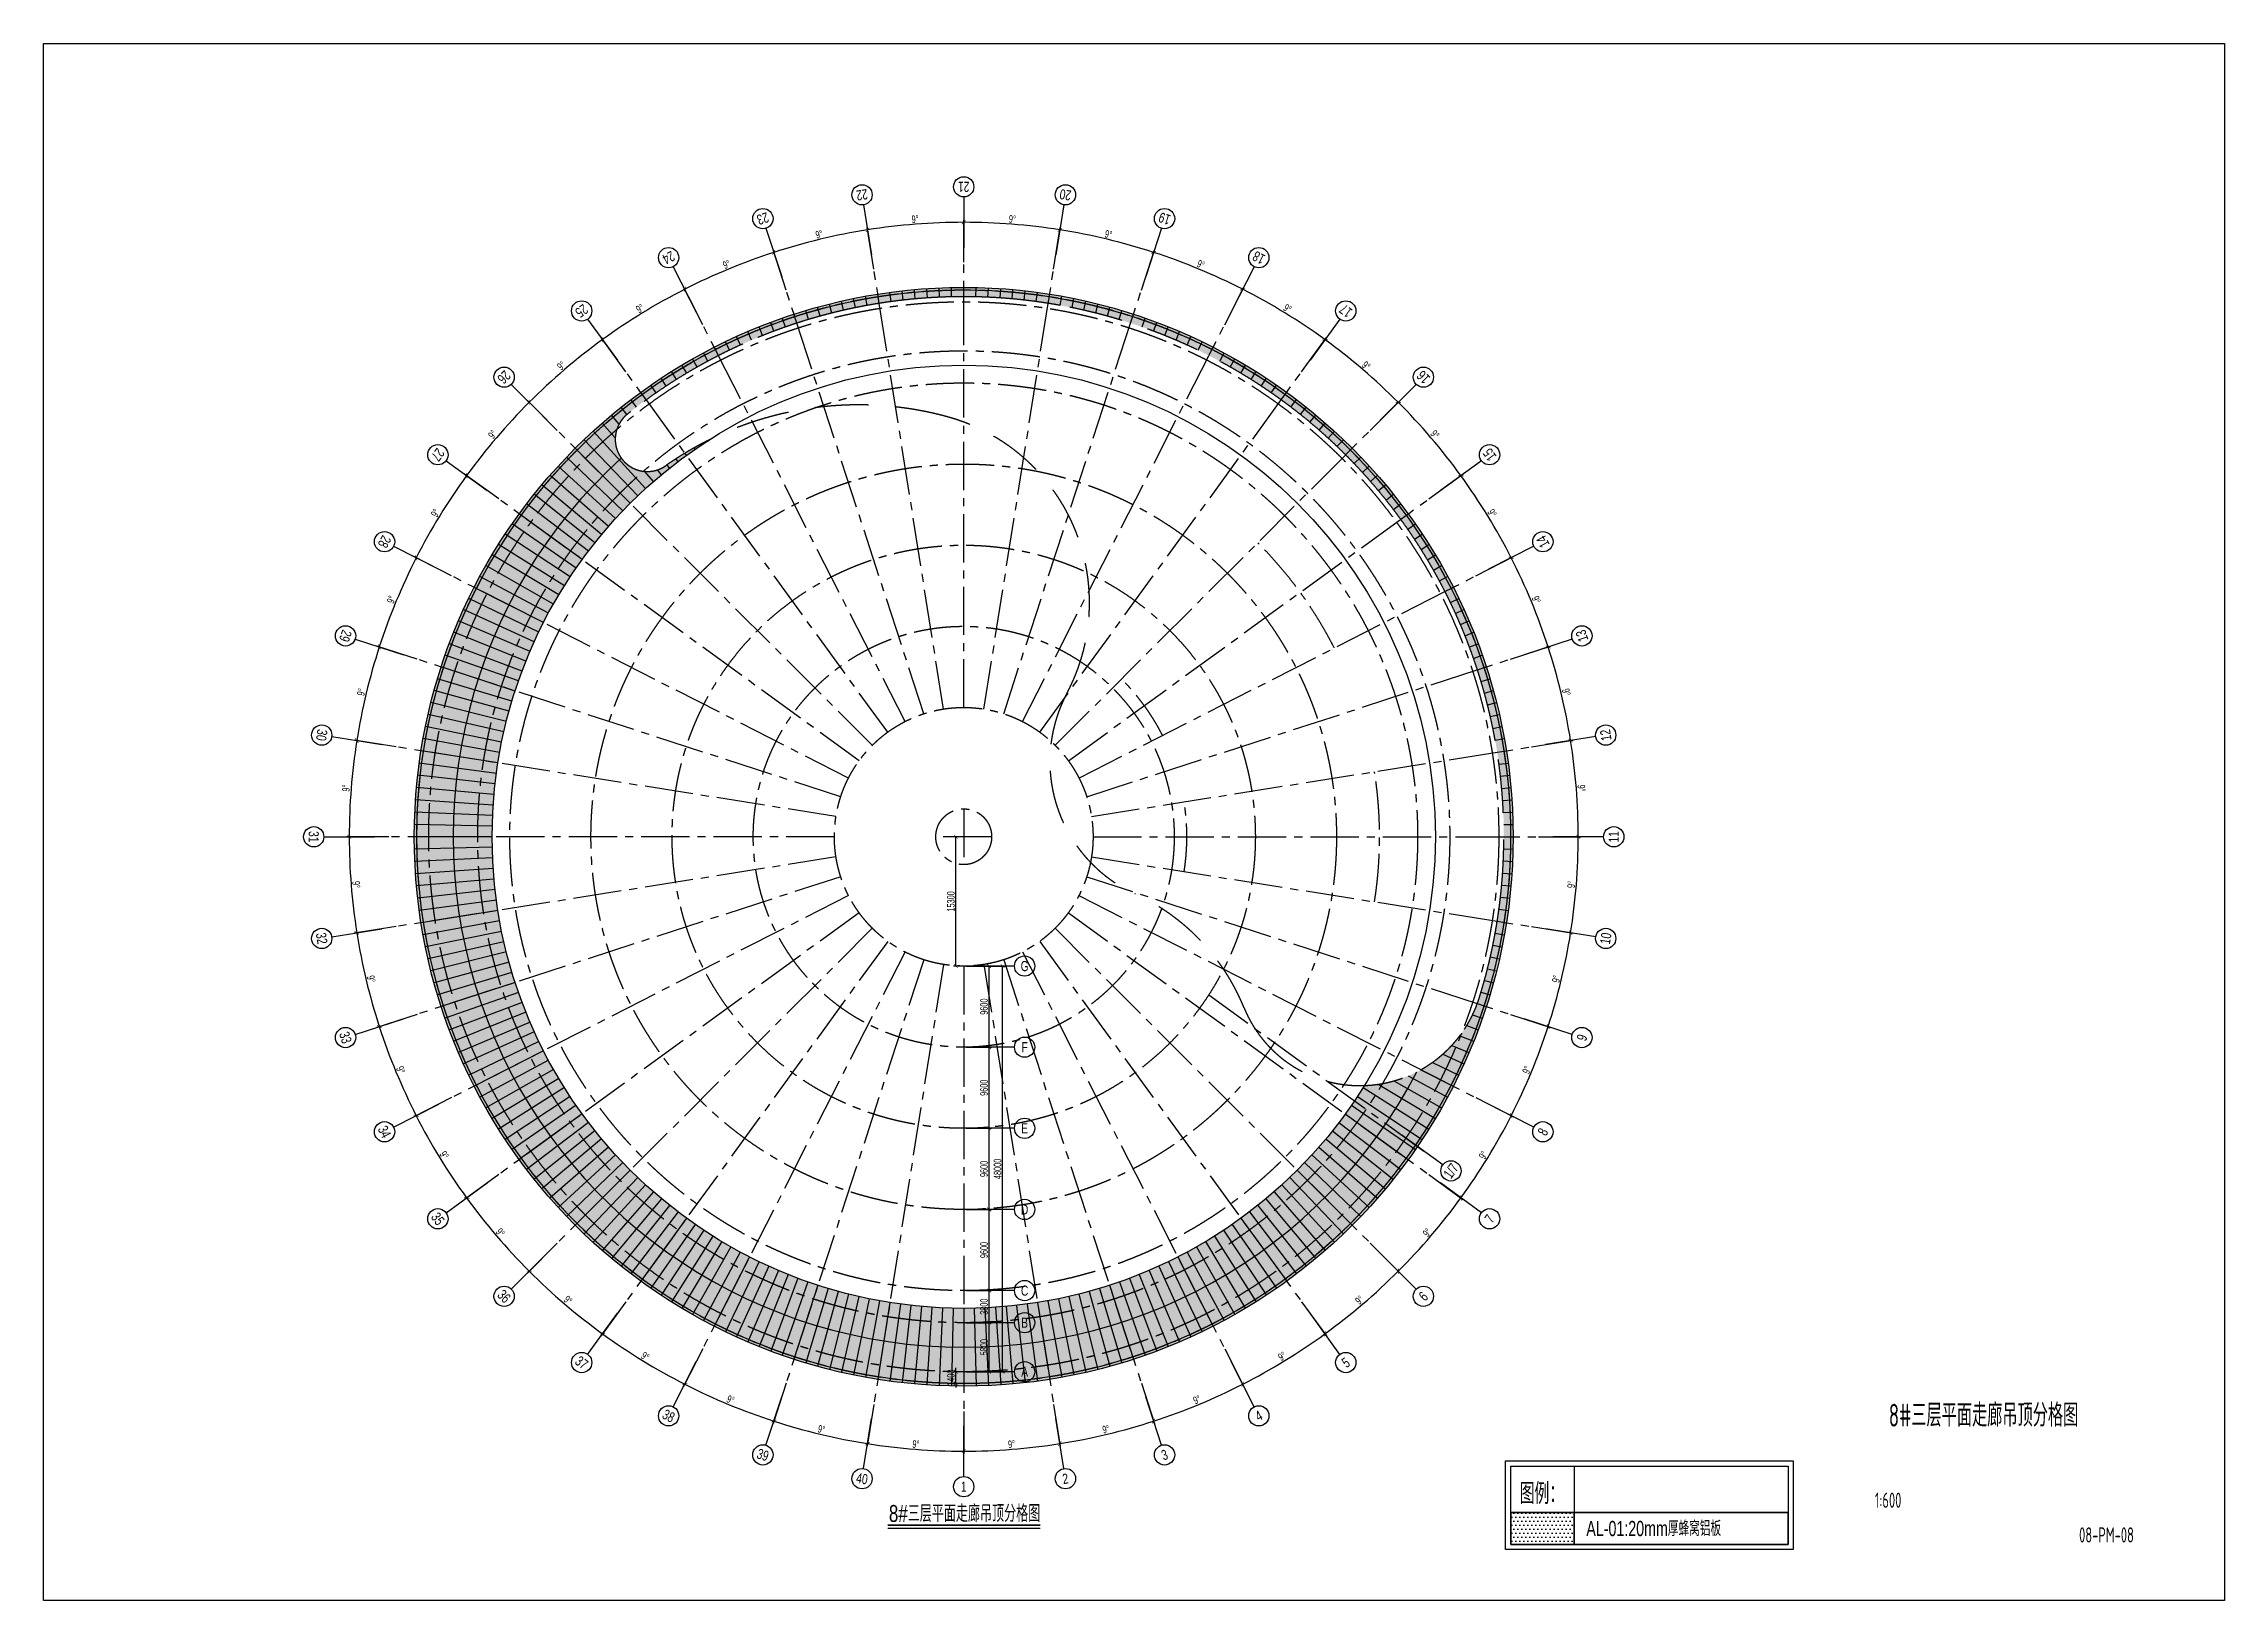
# Model space of a CAD drawing. Extents: x 104132 to 3338343, y -1228862 to 1409848.
# Drawn here: x 1910132 to 2168132, y 138 to 184338 of the extents above; entities that cross this region are included whole.
import ezdxf
from ezdxf.enums import TextEntityAlignment as Align

# ---------------------------------------------------------------- set-up
doc = ezdxf.new("R2010")
doc.units = 0
for name, pattern in [('CENTER', [50.800000000000004, 31.75, -6.35, 6.35, -6.35]), ('CENTER2', [28.575000000000003, 19.05, -3.175, 3.175, -3.175]), ('HIDDEN', [9.524999999999999, 6.35, -3.175])]:
    doc.linetypes.add(name, pattern=pattern)
doc.layers.get('0').update_dxf_attribs({"color": 8})
doc.layers.get('Defpoints').update_dxf_attribs({"color": 8})
for name, color, linetype in [('#填充层', 8, 'Continuous'), ('#幕墙线-平面', 8, 'Continuous'), ('#文字', 8, 'Continuous'), ('#标注', 8, 'Continuous'), ('#虚线', 8, 'HIDDEN'), ('#轴线', 8, 'CENTER2'), ('C-SHET-SHBD', 8, 'Continuous'), ('dim', 8, 'Continuous'), ('DOTE', 8, 'CENTER'), ('IEL-FINE', 8, 'Continuous')]:
    doc.layers.add(name, color=color, linetype=linetype)
doc.styles.add('#文字', font='jrs.shx', dxfattribs={"width": 0.7, "bigfont": 'hztxt.shx'})
doc.styles.add('JHZX', font='jrs.shx', dxfattribs={"width": 0.6, "bigfont": 'jhz.shx'})
doc.styles.add('XD2008', font='xd-hzs.shx', dxfattribs={"width": 0.7, "bigfont": 'xd-hztxt.shx'})
doc.dimstyles.new('JZBZ-300', dxfattribs={"dimscale": 300, "dimtxt": 3, "dimasz": 1.5, "dimexe": 1, "dimexo": 1, "dimgap": 0.5, "dimtad": 1, "dimdec": 0, "dimdsep": 46, "dimtxsty": 'JHZX', "dimblk1": 'ARCHTICK', "dimblk2": 'ARCHTICK', "dimsah": 1, "dimcen": 0, "dimclrd": 1, "dimclre": 1, "dimclrt": 2, "dimadec": 3, "dimazin": 2, "dimtfac": 1, "dimtdec": 0, "dimtix": 1, "dimtmove": 0, "dimatfit": 3, "dimfxl": 1, "dimtolj": 1, "dimlwd": -1, "dimlwe": -1, "dimarcsym": 1})

# ---------------------------------------------------------------- blocks, each defined once
blk = doc.blocks.new('_ARCHTICK')
at = {"color": 0, "linetype": 'ByBlock', "const_width": 0.15}
blk.add_lwpolyline([(-0.5, -0.5), (0.5, 0.5)], dxfattribs=at)
blk = doc.blocks.new('*D51')
at = {"layer": '#标注', "color": 1, "ltscale": 300, "transparency": 16777216}
for p, q in [((571167.8558583849, -210645.8909567605), (570251.3751378041, -210645.8909567605)), ((570551.3751378041, -210645.8909567605), (570551.3751378041, -210195.8909567605)), ((570551.3751378041, -212045.8909567605), (570551.3751378041, -210645.8909567605)), ((571167.8558583849, -212045.8909567605), (570251.3751378041, -212045.8909567605)), ((570551.3751378041, -212045.8909567605), (570551.3751378041, -212495.8909567605))]:
    blk.add_line(p, q, dxfattribs=at)
at = {"layer": 'Defpoints', "color": 0, "ltscale": 300, "transparency": 16777216}
for p in [(570551.3751378041, -210645.8909567605), (571467.8558583849, -210645.8909567605), (571467.8558583849, -212045.8909567605)]:
    blk.add_point(p, dxfattribs=at)
at = {"layer": '#标注', "color": 1, "ltscale": 300, "transparency": 16777216, "xscale": 450, "yscale": 450, "zscale": 450}
for p, rotation in [((570551.3751378041, -210645.8909567605), 270), ((570551.3751378041, -212045.8909567605), 90)]:
    blk.add_blockref('_ARCHTICK', p, dxfattribs=dict(at, rotation=rotation))
at = {"layer": '#标注', "color": 2, "ltscale": 300, "transparency": 16777216, "insert": (569951.375137804, -211345.8909567606), "char_height": 900, "attachment_point": 5, "rotation": 90, "style": 'JHZX'}
blk.add_mtext('\\A1;1400', dxfattribs=at)
blk = doc.blocks.new('*D52')
at = {"layer": '#标注', "color": 1, "ltscale": 300, "transparency": 16777216}
for p, q in [((571167.8558583849, -147345.8909567604), (570251.3751378041, -147345.8909567604)), ((570551.3751378041, -162645.8909567604), (570551.3751378041, -147345.8909567604)), ((571167.8558583849, -162645.8909567604), (570251.3751378041, -162645.8909567604))]:
    blk.add_line(p, q, dxfattribs=at)
at = {"layer": 'Defpoints', "color": 0, "ltscale": 300, "transparency": 16777216}
for p in [(570551.3751378041, -147345.8909567604), (571467.8558583849, -147345.8909567604), (571467.8558583849, -162645.8909567604)]:
    blk.add_point(p, dxfattribs=at)
at = {"layer": '#标注', "color": 1, "ltscale": 300, "transparency": 16777216, "xscale": 450, "yscale": 450, "zscale": 450}
for p, rotation in [((570551.3751378041, -147345.8909567604), 90), ((570551.3751378041, -162645.8909567604), 270)]:
    blk.add_blockref('_ARCHTICK', p, dxfattribs=dict(at, rotation=rotation))
at = {"layer": '#标注', "color": 2, "ltscale": 300, "transparency": 16777216, "insert": (569951.375137804, -154995.8909567606), "char_height": 900, "attachment_point": 5, "rotation": 90, "style": 'JHZX'}
blk.add_mtext('\\A1;15300', dxfattribs=at)
blk = doc.blocks.new('*D53')
at = {"layer": '#标注', "color": 1, "ltscale": 300, "transparency": 16777216}
for p, q in [((560830.3122356487, -214508.6981172297), (560048.1399104478, -219447.1398202058)), ((571467.8558583845, -215345.8909567602), (571467.8558583846, -220345.8909567604))]:
    blk.add_line(p, q, dxfattribs=at)
blk.add_arc((571467.8558583825, -147345.8909567606), 72699.9999999998, 261.0000000000014, 270.0000000000016, dxfattribs=at)
at = {"layer": 'Defpoints', "color": 0, "ltscale": 300, "transparency": 16777216}
for p in [(571467.8558583825, -147345.8909567606), (560877.2425751607, -214212.3916150512), (571467.8558583845, -215045.8909567602), (563868.6365788261, -219647.6327500341)]:
    blk.add_point(p, dxfattribs=at)
at = {"layer": '#标注', "color": 1, "ltscale": 300, "transparency": 16777216, "xscale": 450, "yscale": 450, "zscale": 450}
for p, rotation in [((560095.0702499596, -219150.8333180272), 171.0000000000014), ((571467.8558583846, -220045.8909567604), 1.598721155460225e-12)]:
    blk.add_blockref('_ARCHTICK', p, dxfattribs=dict(at, rotation=rotation))
at = {"layer": '#标注', "color": 2, "ltscale": 300, "transparency": 16777216, "insert": (565810.9550564069, -219223.6307189191), "char_height": 900, "attachment_point": 5, "rotation": 355.5000000000015, "style": 'JHZX'}
blk.add_mtext('\\A1;9°', dxfattribs=at)
blk = doc.blocks.new('*D54')
at = {"layer": '#标注', "color": 1, "ltscale": 300, "transparency": 16777216}
for p, q in [((571467.8558583847, -215345.8909567604), (571467.8558583846, -220345.8909567611)), ((582105.3994811202, -214508.6981172297), (582887.5718063214, -219447.1398202062))]:
    blk.add_line(p, q, dxfattribs=at)
blk.add_arc((571467.855858385, -147345.8909567613), 72699.99999999974, 269.9999999999998, 278.9999999999997, dxfattribs=at)
at = {"layer": 'Defpoints', "color": 0, "ltscale": 300, "transparency": 16777216}
for p in [(571467.855858385, -147345.8909567613), (571467.8558583846, -215045.8909567604), (582058.4691416081, -214212.3916150512), (575272.6798772465, -219946.2581334186)]:
    blk.add_point(p, dxfattribs=at)
at = {"layer": '#标注', "color": 1, "ltscale": 300, "transparency": 16777216, "xscale": 450, "yscale": 450, "zscale": 450}
for p, rotation in [((582840.6414668094, -219150.8333180276), 8.999999999999728), ((571467.8558583847, -220045.8909567611), 179.9999999999998)]:
    blk.add_blockref('_ARCHTICK', p, dxfattribs=dict(at, rotation=rotation))
at = {"layer": '#标注', "color": 2, "ltscale": 300, "transparency": 16777216, "insert": (577124.7566603622, -219223.6307189195), "char_height": 900, "attachment_point": 5, "rotation": 4.499999999999822, "style": 'JHZX'}
blk.add_mtext('\\A1;9°', dxfattribs=at)
blk = doc.blocks.new('*D55')
at = {"layer": '#标注', "color": 1, "ltscale": 300, "transparency": 16777216}
for p, q in [((592481.0114758811, -212017.7340648309), (594026.0964477562, -216773.0166463078)), ((582105.3994811205, -214508.6981172299), (582887.5718063217, -219447.1398202066))]:
    blk.add_line(p, q, dxfattribs=at)
blk.add_arc((571467.8558583854, -147345.8909567615), 72699.99999999991, 278.9999999999996, 287.9999999999997, dxfattribs=at)
at = {"layer": 'Defpoints', "color": 0, "ltscale": 300, "transparency": 16777216}
for p in [(571467.8558583854, -147345.8909567615), (592388.3063775686, -211732.4171099424), (582058.4691416085, -214212.3916150513), (586583.035780836, -218457.2215301092)]:
    blk.add_point(p, dxfattribs=at)
at = {"layer": '#标注', "color": 1, "ltscale": 300, "transparency": 16777216, "xscale": 450, "yscale": 450, "zscale": 450}
for p, rotation in [((593933.3913494437, -216487.6996914193), 17.99999999999962), ((582840.6414668097, -219150.8333180281), 188.9999999999996)]:
    blk.add_blockref('_ARCHTICK', p, dxfattribs=dict(at, rotation=rotation))
at = {"layer": '#标注', "color": 2, "ltscale": 300, "transparency": 16777216, "insert": (588299.2665923957, -217453.762217434), "char_height": 900, "attachment_point": 5, "rotation": 13.49999999999967, "style": 'JHZX'}
blk.add_mtext('\\A1;9°', dxfattribs=at)
blk = doc.blocks.new('*D56')
at = {"layer": '#标注', "color": 1, "ltscale": 300, "transparency": 16777216}
for p, q in [((602339.2098406734, -207934.3346015695), (604609.1623393708, -212389.3672225107)), ((592481.011475881, -212017.7340648308), (594026.0964477556, -216773.0166463059))]:
    blk.add_line(p, q, dxfattribs=at)
blk.add_arc((571467.8558583844, -147345.8909567611), 72699.99999999863, 288.0000000000003, 297.0000000000001, dxfattribs=at)
at = {"layer": 'Defpoints', "color": 0, "ltscale": 300, "transparency": 16777216}
for p in [(571467.8558583844, -147345.8909567611), (602203.0126907516, -207667.032644313), (592388.3063775685, -211732.4171099422), (597521.2057903275, -215217.1879631063)]:
    blk.add_point(p, dxfattribs=at)
at = {"layer": '#标注', "color": 1, "ltscale": 300, "transparency": 16777216, "xscale": 450, "yscale": 450, "zscale": 450}
for p, rotation in [((604472.9651894489, -212122.0652652542), 27.00000000000006), ((593933.391349443, -216487.6996914174), 198.0000000000004)]:
    blk.add_blockref('_ARCHTICK', p, dxfattribs=dict(at, rotation=rotation))
at = {"layer": '#标注', "color": 2, "ltscale": 300, "transparency": 16777216, "insert": (599059.3313319071, -213957.6052508235), "char_height": 900, "attachment_point": 5, "rotation": 22.500000000000227, "style": 'JHZX'}
blk.add_mtext('\\A1;9°', dxfattribs=at)
blk = doc.blocks.new('*D8')
at = {"layer": '#标注', "color": 1, "ltscale": 300, "transparency": 16777216}
for p, q in [((611437.2530142723, -202359.0465742569), (614376.1792757345, -206404.1315461313)), ((602339.2098406734, -207934.3346015695), (604609.1623393709, -212389.367222511))]:
    blk.add_line(p, q, dxfattribs=at)
blk.add_arc((571467.8558583847, -147345.8909567615), 72699.9999999984, 296.9999999999999, 306.0000000000001, dxfattribs=at)
at = {"layer": 'Defpoints', "color": 0, "ltscale": 300, "transparency": 16777216}
for p in [(571467.8558583847, -147345.8909567615), (611260.9174385846, -202116.3414759445), (602203.0126907515, -207667.032644313), (607817.8558583839, -210305.9378118888)]:
    blk.add_point(p, dxfattribs=at)
at = {"layer": '#标注', "color": 1, "ltscale": 300, "transparency": 16777216, "xscale": 450, "yscale": 450, "zscale": 450}
for p, rotation in [((614199.8437000468, -206161.4264478189), 36.00000000000011), ((604472.965189449, -212122.0652652545), 206.9999999999999)]:
    blk.add_blockref('_ARCHTICK', p, dxfattribs=dict(at, rotation=rotation))
at = {"layer": '#标注', "color": 2, "ltscale": 300, "transparency": 16777216, "insert": (609140.0023744039, -208821.2468066902), "char_height": 900, "attachment_point": 5, "rotation": 31.499999999999975, "style": 'JHZX'}
blk.add_mtext('\\A1;9°', dxfattribs=at)
blk = doc.blocks.new('*D9')
at = {"layer": '#标注', "color": 1, "ltscale": 300, "transparency": 16777216}
for p, q in [((619551.1169790693, -195429.1520774458), (623086.6508850023, -198964.6859833787)), ((611437.2530142724, -202359.0465742571), (614376.1792757349, -206404.1315461319))]:
    blk.add_line(p, q, dxfattribs=at)
blk.add_arc((571467.8558583842, -147345.8909567614), 72699.99999999967, 306.0000000000004, 315.0000000000004, dxfattribs=at)
at = {"layer": 'Defpoints', "color": 0, "ltscale": 300, "transparency": 16777216}
for p in [(571467.8558583842, -147345.8909567614), (619338.9849447133, -195217.0200430898), (611260.9174385847, -202116.3414759446), (617219.4482877076, -203844.4023546826)]:
    blk.add_point(p, dxfattribs=at)
at = {"layer": '#标注', "color": 1, "ltscale": 300, "transparency": 16777216, "xscale": 450, "yscale": 450, "zscale": 450}
for p, rotation in [((622874.5188506464, -198752.5539490228), 45.0000000000004), ((614199.8437000472, -206161.4264478196), 216.0000000000004)]:
    blk.add_blockref('_ARCHTICK', p, dxfattribs=dict(at, rotation=rotation))
at = {"layer": '#标注', "color": 2, "ltscale": 300, "transparency": 16777216, "insert": (618293.0601429907, -202171.1610765231), "char_height": 900, "attachment_point": 5, "rotation": 40.50000000000043, "style": 'JHZX'}
blk.add_mtext('\\A1;9°', dxfattribs=at)
blk = doc.blocks.new('*D10')
at = {"layer": '#标注', "color": 1, "ltscale": 300, "transparency": 16777216}
for p, q in [((626481.0114758805, -187315.2881126486), (630526.0964477555, -190254.2143741112)), ((619551.1169790693, -195429.1520774457), (623086.6508850022, -198964.6859833786))]:
    blk.add_line(p, q, dxfattribs=at)
blk.add_arc((571467.8558583849, -147345.8909567606), 72699.99999999955, 314.9999999999995, 323.9999999999997, dxfattribs=at)
at = {"layer": 'Defpoints', "color": 0, "ltscale": 300, "transparency": 16777216}
for p in [(571467.8558583849, -147345.8909567606), (626238.306377568, -187138.9525369609), (619338.9849447133, -195217.0200430897), (625494.4846705908, -195991.6860390497)]:
    blk.add_point(p, dxfattribs=at)
at = {"layer": '#标注', "color": 1, "ltscale": 300, "transparency": 16777216, "xscale": 450, "yscale": 450, "zscale": 450}
for p, rotation in [((630283.391349443, -190077.8787984235), 53.99999999999972), ((622874.5188506462, -198752.5539490228), 224.9999999999996)]:
    blk.add_blockref('_ARCHTICK', p, dxfattribs=dict(at, rotation=rotation))
at = {"layer": '#标注', "color": 2, "ltscale": 300, "transparency": 16777216, "insert": (626293.1259781464, -194171.0952413669), "char_height": 900, "attachment_point": 5, "rotation": 49.499999999999666, "style": 'JHZX'}
blk.add_mtext('\\A1;9°', dxfattribs=at)
blk = doc.blocks.new('*D11')
at = {"layer": '#标注', "color": 1, "ltscale": 300, "transparency": 16777216}
for p, q in [((632056.2995031932, -178217.2449390499), (636511.3321241371, -180487.1974377486)), ((626481.0114758806, -187315.2881126489), (630526.0964477571, -190254.2143741127))]:
    blk.add_line(p, q, dxfattribs=at)
blk.add_arc((571467.8558583847, -147345.8909567613), 72700.00000000153, 324.0000000000001, 333.0000000000003, dxfattribs=at)
at = {"layer": 'Defpoints', "color": 0, "ltscale": 300, "transparency": 16777216}
for p in [(571467.8558583847, -147345.8909567613), (631788.9975459366, -178081.047789128), (626238.306377568, -187138.9525369612), (632439.2061480185, -186941.1488023545)]:
    blk.add_point(p, dxfattribs=at)
at = {"layer": '#标注', "color": 1, "ltscale": 300, "transparency": 16777216, "xscale": 450, "yscale": 450, "zscale": 450}
for p, rotation in [((636244.0301668806, -180351.0002878268), 63.00000000000026), ((630283.3913494446, -190077.878798425), 234.0000000000001)]:
    blk.add_blockref('_ARCHTICK', p, dxfattribs=dict(at, rotation=rotation))
at = {"layer": '#标注', "color": 2, "ltscale": 300, "transparency": 16777216, "insert": (632943.2117083162, -185018.0374727818), "char_height": 900, "attachment_point": 5, "rotation": 58.500000000000206, "style": 'JHZX'}
blk.add_mtext('\\A1;9°', dxfattribs=at)
blk = doc.blocks.new('*D12')
at = {"layer": '#标注', "color": 1, "ltscale": 300, "transparency": 16777216}
for p, q in [((636139.6989664544, -168359.046574257), (640894.981547929, -169904.1315461313)), ((632056.2995031931, -178217.2449390499), (636511.3321241337, -180487.1974377469))]:
    blk.add_line(p, q, dxfattribs=at)
blk.add_arc((571467.8558583849, -147345.8909567616), 72699.99999999758, 333.0000000000003, 342.0000000000006, dxfattribs=at)
at = {"layer": 'Defpoints', "color": 0, "ltscale": 300, "transparency": 16777216}
for p in [(571467.8558583849, -147345.8909567616), (635854.3820115657, -168266.3414759445), (637882.6106289999, -176915.6449083708), (631788.9975459365, -178081.047789128)]:
    blk.add_point(p, dxfattribs=at)
at = {"layer": '#标注', "color": 1, "ltscale": 300, "transparency": 16777216, "xscale": 450, "yscale": 450, "zscale": 450}
for p, rotation in [((640609.6645930404, -169811.4264478188), 72.00000000000054), ((636244.0301668772, -180351.0002878251), 243.0000000000004)]:
    blk.add_blockref('_ARCHTICK', p, dxfattribs=dict(at, rotation=rotation))
at = {"layer": '#标注', "color": 2, "ltscale": 300, "transparency": 16777216, "insert": (638079.5701524466, -174937.3664302831), "char_height": 900, "attachment_point": 5, "rotation": 67.50000000000048, "style": 'JHZX'}
blk.add_mtext('\\A1;9°', dxfattribs=at)
blk = doc.blocks.new('*D13')
at = {"layer": '#标注', "color": 1, "ltscale": 300, "transparency": 16777216}
for p, q in [((638630.6630188532, -157983.4345794966), (643569.1047218282, -158765.6069046977)), ((636139.6989664545, -168359.046574257), (640894.9815479296, -169904.1315461315))]:
    blk.add_line(p, q, dxfattribs=at)
blk.add_arc((571467.8558583849, -147345.8909567611), 72699.9999999984, 342.0000000000002, 351, dxfattribs=at)
at = {"layer": 'Defpoints', "color": 0, "ltscale": 300, "transparency": 16777216}
for p in [(571467.8558583849, -147345.8909567611), (638334.3565166746, -157936.5042399845), (641690.6634295986, -166162.0355357138), (635854.3820115658, -168266.3414759445)]:
    blk.add_point(p, dxfattribs=at)
at = {"layer": '#标注', "color": 1, "ltscale": 300, "transparency": 16777216, "xscale": 450, "yscale": 450, "zscale": 450}
for p, rotation in [((643272.7982196498, -158718.6765651856), 81.00000000000004), ((640609.6645930411, -169811.426447819), 252.0000000000002)]:
    blk.add_blockref('_ARCHTICK', p, dxfattribs=dict(at, rotation=rotation))
at = {"layer": '#标注', "color": 2, "ltscale": 300, "transparency": 16777216, "insert": (641575.7271190558, -164177.3016907713), "char_height": 900, "attachment_point": 5, "rotation": 76.50000000000013, "style": 'JHZX'}
blk.add_mtext('\\A1;9°', dxfattribs=at)
blk = doc.blocks.new('*D14')
at = {"layer": '#标注', "color": 1, "ltscale": 300, "transparency": 16777216}
for p, q in [((639467.8558583839, -147345.8909567613), (644467.8558583829, -147345.8909567613)), ((638630.6630188533, -157983.4345794966), (643569.104721828, -158765.6069046975))]:
    blk.add_line(p, q, dxfattribs=at)
blk.add_arc((571467.8558583847, -147345.8909567613), 72699.99999999805, 351.0000000000002, 0, dxfattribs=at)
at = {"layer": 'Defpoints', "color": 0, "ltscale": 300, "transparency": 16777216}
for p in [(571467.8558583847, -147345.8909567613), (639167.8558583839, -147345.8909567613), (643769.5976516563, -154945.1102363193), (638334.3565166747, -157936.5042399845)]:
    blk.add_point(p, dxfattribs=at)
at = {"layer": '#标注', "color": 1, "ltscale": 300, "transparency": 16777216, "xscale": 450, "yscale": 450, "zscale": 450}
for p, rotation in [((644167.8558583828, -147345.8909567613), 90), ((643272.7982196494, -158718.6765651855), 261.0000000000002)]:
    blk.add_blockref('_ARCHTICK', p, dxfattribs=dict(at, rotation=rotation))
at = {"layer": '#标注', "color": 2, "ltscale": 300, "transparency": 16777216, "insert": (643345.5956205411, -153002.7917587387), "char_height": 900, "attachment_point": 5, "rotation": 85.50000000000013, "style": 'JHZX'}
blk.add_mtext('\\A1;9°', dxfattribs=at)
blk = doc.blocks.new('*D15')
at = {"layer": '#标注', "color": 1, "ltscale": 300, "transparency": 16777216}
for p, q in [((638630.663018853, -136708.3473340251), (643569.1047218255, -135926.1750088245)), ((639467.8558583838, -147345.8909567613), (644467.8558583803, -147345.8909567613))]:
    blk.add_line(p, q, dxfattribs=at)
blk.add_arc((571467.8558583845, -147345.8909567611), 72699.99999999584, 359.9999999999998, 9.000000000000266, dxfattribs=at)
at = {"layer": 'Defpoints', "color": 0, "ltscale": 300, "transparency": 16777216}
for p in [(638334.3565166745, -136755.2776735372), (644068.2230350379, -143541.0669378993), (571467.8558583845, -147345.8909567611), (639167.8558583838, -147345.8909567613)]:
    blk.add_point(p, dxfattribs=at)
at = {"layer": '#标注', "color": 1, "ltscale": 300, "transparency": 16777216, "xscale": 450, "yscale": 450, "zscale": 450}
for p, rotation in [((643272.7982196469, -135973.1053483366), 99.00000000000026), ((644167.8558583803, -147345.8909567613), 269.9999999999998)]:
    blk.add_blockref('_ARCHTICK', p, dxfattribs=dict(at, rotation=rotation))
at = {"layer": '#标注', "color": 2, "ltscale": 300, "transparency": 16777216, "insert": (644541.8964210186, -141594.8392399104), "char_height": 900, "attachment_point": 5, "rotation": 274.5, "style": 'JHZX'}
blk.add_mtext('\\A1;9°', dxfattribs=at)
blk = doc.blocks.new('*D16')
at = {"layer": '#标注', "color": 1, "ltscale": 300, "transparency": 16777216}
for p, q in [((636139.6989664541, -126332.7353392647), (640894.9815479286, -124787.6503673903)), ((638630.6630188532, -136708.3473340253), (643569.1047218275, -135926.1750088242))]:
    blk.add_line(p, q, dxfattribs=at)
blk.add_arc((571467.8558583847, -147345.8909567618), 72699.99999999792, 9.000000000000801, 18.00000000000079, dxfattribs=at)
at = {"layer": 'Defpoints', "color": 0, "ltscale": 300, "transparency": 16777216}
for p in [(635854.3820115655, -126425.4404375772), (642579.1864317302, -132230.7110343101), (638334.3565166745, -136755.2776735373), (571467.8558583847, -147345.8909567618)]:
    blk.add_point(p, dxfattribs=at)
at = {"layer": '#标注', "color": 1, "ltscale": 300, "transparency": 16777216, "xscale": 450, "yscale": 450, "zscale": 450}
for p, rotation in [((640609.6645930401, -124880.3554657027), 108.0000000000008), ((643272.7982196491, -135973.1053483362), 279.0000000000009)]:
    blk.add_blockref('_ARCHTICK', p, dxfattribs=dict(at, rotation=rotation))
at = {"layer": '#标注', "color": 2, "ltscale": 300, "transparency": 16777216, "insert": (642742.5710235322, -130234.3457861234), "char_height": 900, "attachment_point": 5, "rotation": 283.5000000000008, "style": 'JHZX'}
blk.add_mtext('\\A1;9°', dxfattribs=at)
blk = doc.blocks.new('*D17')
at = {"layer": '#标注', "color": 1, "ltscale": 300, "transparency": 16777216}
for p, q in [((632056.2995031925, -116474.5369744713), (636511.3321241335, -114204.5844757739)), ((636139.6989664542, -126332.7353392647), (640894.9815479291, -124787.6503673901))]:
    blk.add_line(p, q, dxfattribs=at)
blk.add_arc((571467.8558583846, -147345.8909567611), 72699.99999999828, 18.00000000000024, 27.00000000000086, dxfattribs=at)
at = {"layer": 'Defpoints', "color": 0, "ltscale": 300, "transparency": 16777216}
for p in [(631788.9975459359, -116610.7341243932), (639339.1528647294, -121292.5410248179), (635854.3820115656, -126425.4404375772), (571467.8558583846, -147345.8909567611)]:
    blk.add_point(p, dxfattribs=at)
at = {"layer": '#标注', "color": 1, "ltscale": 300, "transparency": 16777216, "xscale": 450, "yscale": 450, "zscale": 450}
for p, rotation in [((636244.0301668771, -114340.7816256958), 117.0000000000009), ((640609.6645930406, -124880.3554657027), 288.0000000000002)]:
    blk.add_blockref('_ARCHTICK', p, dxfattribs=dict(at, rotation=rotation))
at = {"layer": '#标注', "color": 2, "ltscale": 300, "transparency": 16777216, "insert": (639188.2255914601, -119295.1953644), "char_height": 900, "attachment_point": 5, "rotation": 292.50000000000057, "style": 'JHZX'}
blk.add_mtext('\\A1;9°', dxfattribs=at)
blk = doc.blocks.new('*D18')
at = {"layer": '#标注', "color": 1, "ltscale": 300, "transparency": 16777216}
for p, q in [((626481.0114758797, -107376.493800873), (630526.0964477548, -104437.5675394103)), ((632056.2995031923, -116474.5369744716), (636511.3321241345, -114204.5844757736))]:
    blk.add_line(p, q, dxfattribs=at)
blk.add_arc((571467.8558583847, -147345.8909567615), 72699.99999999939, 27.00000000000117, 36.00000000000097, dxfattribs=at)
at = {"layer": 'Defpoints', "color": 0, "ltscale": 300, "transparency": 16777216}
for p in [(626238.3063775672, -107552.8293765608), (634427.9027135123, -110995.8909567607), (631788.9975459358, -116610.7341243934), (571467.8558583847, -147345.8909567615)]:
    blk.add_point(p, dxfattribs=at)
at = {"layer": '#标注', "color": 1, "ltscale": 300, "transparency": 16777216, "xscale": 450, "yscale": 450, "zscale": 450}
for p, rotation in [((630283.3913494423, -104613.9031150981), 126.000000000001), ((636244.0301668779, -114340.7816256954), 297.0000000000011)]:
    blk.add_blockref('_ARCHTICK', p, dxfattribs=dict(at, rotation=rotation))
at = {"layer": '#标注', "color": 2, "ltscale": 300, "transparency": 16777216, "insert": (633966.3799055385, -109046.7461630816), "char_height": 900, "attachment_point": 5, "rotation": 301.5000000000011, "style": 'JHZX'}
blk.add_mtext('\\A1;9°', dxfattribs=at)
blk = doc.blocks.new('*D19')
at = {"layer": '#标注', "color": 1, "ltscale": 300, "transparency": 16777216}
for p, q in [((619551.1169790691, -99262.62983607664), (623086.650885002, -95727.09593014367)), ((626481.0114758799, -107376.4938008729), (630526.0964477547, -104437.5675394103))]:
    blk.add_line(p, q, dxfattribs=at)
blk.add_arc((571467.8558583846, -147345.8909567615), 72699.9999999996, 36.00000000000093, 45.00000000000025, dxfattribs=at)
at = {"layer": 'Defpoints', "color": 0, "ltscale": 300, "transparency": 16777216}
for p in [(619338.9849447131, -99474.76187043265), (627966.3672563055, -101594.2985274379), (626238.3063775674, -107552.8293765606), (571467.8558583846, -147345.8909567615)]:
    blk.add_point(p, dxfattribs=at)
at = {"layer": '#标注', "color": 1, "ltscale": 300, "transparency": 16777216, "xscale": 450, "yscale": 450, "zscale": 450}
for p, rotation in [((622874.5188506462, -95939.22796449962), 135.0000000000003), ((630283.3913494423, -104613.903115098), 306.0000000000009)]:
    blk.add_blockref('_ARCHTICK', p, dxfattribs=dict(at, rotation=rotation))
at = {"layer": '#标注', "color": 2, "ltscale": 300, "transparency": 16777216, "insert": (627205.6131368661, -99741.34901415877), "char_height": 900, "attachment_point": 5, "rotation": 310.5000000000006, "style": 'JHZX'}
blk.add_mtext('\\A1;9°', dxfattribs=at)
blk = doc.blocks.new('*D20')
at = {"layer": '#标注', "color": 1, "ltscale": 300, "transparency": 16777216}
for p, q in [((611437.2530142721, -92332.73533926537), (614376.1792757344, -88287.65036739077)), ((619551.1169790693, -99262.6298360764), (623086.6508850018, -95727.0959301439))]:
    blk.add_line(p, q, dxfattribs=at)
blk.add_arc((571467.8558583846, -147345.8909567611), 72699.9999999988, 45.00000000000006, 54.00000000000018, dxfattribs=at)
at = {"layer": 'Defpoints', "color": 0, "ltscale": 300, "transparency": 16777216}
for p in [(611260.9174385843, -92575.4404375779), (620113.6509406727, -93319.26214455531), (619338.9849447133, -99474.76187043235), (571467.8558583846, -147345.8909567611)]:
    blk.add_point(p, dxfattribs=at)
at = {"layer": '#标注', "color": 1, "ltscale": 300, "transparency": 16777216, "xscale": 450, "yscale": 450, "zscale": 450}
for p, rotation in [((614199.8437000467, -88530.35546570327), 144.0000000000002), ((622874.5188506457, -95939.22796449988), 315.0000000000001)]:
    blk.add_blockref('_ARCHTICK', p, dxfattribs=dict(at, rotation=rotation))
at = {"layer": '#标注', "color": 2, "ltscale": 300, "transparency": 16777216, "insert": (619072.3978009862, -91608.13367827961), "char_height": 900, "attachment_point": 5, "rotation": 319.50000000000006, "style": 'JHZX'}
blk.add_mtext('\\A1;9°', dxfattribs=at)
blk = doc.blocks.new('*D21')
at = {"layer": '#标注', "color": 1, "ltscale": 300, "transparency": 16777216}
for p, q in [((602339.2098406723, -86757.44731195256), (604609.16233937, -82302.41469101046)), ((611437.2530142722, -92332.73533926546), (614376.1792757347, -88287.65036739063))]:
    blk.add_line(p, q, dxfattribs=at)
blk.add_arc((571467.8558583846, -147345.8909567613), 72699.99999999927, 54.00000000000014, 63.00000000000104, dxfattribs=at)
at = {"layer": 'Defpoints', "color": 0, "ltscale": 300, "transparency": 16777216}
for p in [(602203.0126907504, -87024.74926920907), (611063.1137039763, -86374.54066712924), (611260.9174385845, -92575.44043757793), (571467.8558583846, -147345.8909567613)]:
    blk.add_point(p, dxfattribs=at)
at = {"layer": '#标注', "color": 1, "ltscale": 300, "transparency": 16777216, "xscale": 450, "yscale": 450, "zscale": 450}
for p, rotation in [((604472.9651894482, -82569.71664826697), 153.000000000001), ((614199.8437000469, -88530.35546570309), 324.0000000000002)]:
    blk.add_blockref('_ARCHTICK', p, dxfattribs=dict(at, rotation=rotation))
at = {"layer": '#标注', "color": 2, "ltscale": 300, "transparency": 16777216, "insert": (609767.0006520626, -84847.36690960653), "char_height": 900, "attachment_point": 5, "rotation": 328.5000000000006, "style": 'JHZX'}
blk.add_mtext('\\A1;9°', dxfattribs=at)
blk = doc.blocks.new('*D22')
at = {"layer": '#标注', "color": 1, "ltscale": 300, "transparency": 16777216}
for p, q in [((592481.0114758802, -82674.04784869152), (594026.0964477549, -77918.7652672159)), ((602339.2098406722, -86757.4473119526), (604609.1623393699, -82302.41469101075))]:
    blk.add_line(p, q, dxfattribs=at)
blk.add_arc((571467.8558583847, -147345.8909567613), 72699.99999999888, 63.00000000000121, 72.00000000000063, dxfattribs=at)
at = {"layer": 'Defpoints', "color": 0, "ltscale": 300, "transparency": 16777216}
for p in [(601037.6098099938, -80931.13618614472), (592388.3063775677, -82959.3648035801), (602203.0126907503, -87024.7492692091), (571467.8558583847, -147345.8909567613)]:
    blk.add_point(p, dxfattribs=at)
at = {"layer": '#标注', "color": 1, "ltscale": 300, "transparency": 16777216, "xscale": 450, "yscale": 450, "zscale": 450}
for p, rotation in [((593933.3913494423, -78204.08222210442), 162.0000000000006), ((604472.9651894479, -82569.71664826723), 333.0000000000013)]:
    blk.add_blockref('_ARCHTICK', p, dxfattribs=dict(at, rotation=rotation))
at = {"layer": '#标注', "color": 2, "ltscale": 300, "transparency": 16777216, "insert": (599518.5514507444, -79625.52122368454), "char_height": 900, "attachment_point": 5, "rotation": 337.5000000000009, "style": 'JHZX'}
blk.add_mtext('\\A1;9°', dxfattribs=at)
blk = doc.blocks.new('*D23')
at = {"layer": '#标注', "color": 1, "ltscale": 300, "transparency": 16777216}
for p, q in [((582105.3994811188, -80183.08379629251), (582887.5718063198, -75244.64209331693)), ((592481.0114758803, -82674.04784869152), (594026.0964477549, -77918.76526721574))]:
    blk.add_line(p, q, dxfattribs=at)
blk.add_arc((571467.8558583849, -147345.8909567613), 72699.99999999903, 72.00000000000064, 81.00000000000144, dxfattribs=at)
at = {"layer": 'Defpoints', "color": 0, "ltscale": 300, "transparency": 16777216}
for p in [(590284.0004373366, -77123.08338554666), (582058.4691416067, -80479.39029847109), (592388.3063775678, -82959.3648035801), (571467.8558583849, -147345.8909567613)]:
    blk.add_point(p, dxfattribs=at)
at = {"layer": '#标注', "color": 1, "ltscale": 300, "transparency": 16777216, "xscale": 450, "yscale": 450, "zscale": 450}
for p, rotation in [((582840.6414668076, -75540.94859549543), 171.0000000000014), ((593933.3913494424, -78204.0822221043), 342.0000000000006)]:
    blk.add_blockref('_ARCHTICK', p, dxfattribs=dict(at, rotation=rotation))
at = {"layer": '#标注', "color": 2, "ltscale": 300, "transparency": 16777216, "insert": (588579.4010290212, -76071.17579161222), "char_height": 900, "attachment_point": 5, "rotation": 346.500000000001, "style": 'JHZX'}
blk.add_mtext('\\A1;9°', dxfattribs=at)
blk = doc.blocks.new('*D24')
at = {"layer": '#标注', "color": 1, "ltscale": 300, "transparency": 16777216}
for p, q in [((571467.8558583839, -79345.89095676226), (571467.8558583839, -74345.89095676236)), ((582105.3994811187, -80183.08379629266), (582887.5718063198, -75244.64209331703))]:
    blk.add_line(p, q, dxfattribs=at)
blk.add_arc((571467.8558583847, -147345.8909567615), 72699.99999999919, 81.00000000000142, 90.0000000000006, dxfattribs=at)
at = {"layer": 'Defpoints', "color": 0, "ltscale": 300, "transparency": 16777216}
for p in [(579067.0751379416, -75044.14916348875), (571467.855858384, -79645.89095676226), (582058.4691416066, -80479.3902984712), (571467.8558583847, -147345.8909567615)]:
    blk.add_point(p, dxfattribs=at)
at = {"layer": '#标注', "color": 1, "ltscale": 300, "transparency": 16777216, "xscale": 450, "yscale": 450, "zscale": 450}
for p, rotation in [((571467.8558583839, -74645.89095676238), 180.0000000000006), ((582840.6414668076, -75540.94859549557), 351.0000000000015)]:
    blk.add_blockref('_ARCHTICK', p, dxfattribs=dict(at, rotation=rotation))
at = {"layer": '#标注', "color": 2, "ltscale": 300, "transparency": 16777216, "insert": (577218.9075752344, -74271.85039412399), "char_height": 900, "attachment_point": 5, "rotation": 355.500000000001, "style": 'JHZX'}
blk.add_mtext('\\A1;9°', dxfattribs=at)
blk = doc.blocks.new('*D25')
at = {"layer": '#标注', "color": 1, "ltscale": 300, "transparency": 16777216}
for p, q in [((571467.8558583839, -79345.89095676223), (571467.8558583837, -74345.89095676172)), ((560830.3122356492, -80183.08379629289), (560048.139910448, -75244.64209331665))]:
    blk.add_line(p, q, dxfattribs=at)
blk.add_arc((571467.8558583849, -147345.8909567613), 72699.99999999958, 90.00000000000078, 98.99999999999999, dxfattribs=at)
at = {"layer": 'Defpoints', "color": 0, "ltscale": 300, "transparency": 16777216}
for p in [(567663.0318395222, -74745.52378010424), (571467.8558583839, -79645.89095676225), (560877.2425751614, -80479.39029847144), (571467.8558583849, -147345.8909567613)]:
    blk.add_point(p, dxfattribs=at)
at = {"layer": '#标注', "color": 1, "ltscale": 300, "transparency": 16777216, "xscale": 450, "yscale": 450, "zscale": 450}
blk.add_blockref('_ARCHTICK', (571467.8558583838, -74645.89095676172), dxfattribs=at)
at = {"layer": '#标注', "color": 1, "ltscale": 300, "transparency": 16777216, "xscale": 450, "yscale": 450, "zscale": 450, "rotation": 189}
blk.add_blockref('_ARCHTICK', (560095.0702499602, -75540.9485954952), dxfattribs=at)
at = {"layer": '#标注', "color": 2, "ltscale": 300, "transparency": 16777216, "insert": (565716.8041415333, -74271.85039412347), "char_height": 900, "attachment_point": 5, "rotation": 4.500000000000382, "style": 'JHZX'}
blk.add_mtext('\\A1;9°', dxfattribs=at)
blk = doc.blocks.new('*D26')
at = {"layer": '#标注', "color": 1, "ltscale": 300, "transparency": 16777216}
for p, q in [((560830.3122356494, -80183.08379629289), (560048.1399104483, -75244.64209331741)), ((550454.7002408874, -82674.04784869216), (548909.6152690126, -77918.7652672167))]:
    blk.add_line(p, q, dxfattribs=at)
blk.add_arc((571467.8558583849, -147345.8909567614), 72699.99999999886, 98.99999999999991, 108.0000000000012, dxfattribs=at)
at = {"layer": 'Defpoints', "color": 0, "ltscale": 300, "transparency": 16777216}
for p in [(556352.6759359336, -76234.56038341488), (560877.2425751615, -80479.39029847142), (550547.4053391998, -82959.3648035807), (571467.8558583849, -147345.8909567614)]:
    blk.add_point(p, dxfattribs=at)
at = {"layer": '#标注', "color": 1, "ltscale": 300, "transparency": 16777216, "xscale": 450, "yscale": 450, "zscale": 450}
for p, rotation in [((560095.0702499604, -75540.94859549595), 8.999999999999936), ((549002.3203673251, -78204.08222210522), 198.0000000000012)]:
    blk.add_blockref('_ARCHTICK', p, dxfattribs=dict(at, rotation=rotation))
at = {"layer": '#标注', "color": 2, "ltscale": 300, "transparency": 16777216, "insert": (554356.3106877466, -76071.17579161291), "char_height": 900, "attachment_point": 5, "rotation": 13.500000000000677, "style": 'JHZX'}
blk.add_mtext('\\A1;9°', dxfattribs=at)
blk = doc.blocks.new('*D27')
at = {"layer": '#标注', "color": 1, "ltscale": 300, "transparency": 16777216}
for p, q in [((550454.7002408872, -82674.04784869228), (548909.6152690122, -77918.76526721558)), ((540596.5018760939, -86757.44731195422), (538326.5493773957, -82302.41469101165))]:
    blk.add_line(p, q, dxfattribs=at)
blk.add_arc((571467.855858385, -147345.8909567613), 72700.00000000007, 108.0000000000014, 117.0000000000022, dxfattribs=at)
at = {"layer": 'Defpoints', "color": 0, "ltscale": 300, "transparency": 16777216}
for p in [(545414.5059264398, -79474.59395041544), (550547.4053391998, -82959.3648035808), (540732.6990260158, -87024.7492692107), (571467.855858385, -147345.8909567613)]:
    blk.add_point(p, dxfattribs=at)
at = {"layer": '#标注', "color": 1, "ltscale": 300, "transparency": 16777216, "xscale": 450, "yscale": 450, "zscale": 450}
for p, rotation in [((549002.3203673246, -78204.0822221041), 18.0000000000014), ((538462.7465273174, -82569.71664826816), 207.0000000000022)]:
    blk.add_blockref('_ARCHTICK', p, dxfattribs=dict(at, rotation=rotation))
at = {"layer": '#标注', "color": 2, "ltscale": 300, "transparency": 16777216, "insert": (543417.1602660218, -79625.52122368483), "char_height": 900, "attachment_point": 5, "rotation": 22.500000000001844, "style": 'JHZX'}
blk.add_mtext('\\A1;9°', dxfattribs=at)
blk = doc.blocks.new('*D28')
at = {"layer": '#标注', "color": 1, "ltscale": 300, "transparency": 16777216}
for p, q in [((540596.501876094, -86757.4473119542), (538326.5493773964, -82302.414691013)), ((531498.4587024979, -92332.73533926529), (528559.5324410358, -88287.65036739095))]:
    blk.add_line(p, q, dxfattribs=at)
blk.add_arc((571467.8558583849, -147345.8909567613), 72699.9999999985, 117.000000000002, 125.9999999999994, dxfattribs=at)
at = {"layer": 'Defpoints', "color": 0, "ltscale": 300, "transparency": 16777216}
for p in [(535117.8558583844, -84385.84410163469), (540732.6990260158, -87024.74926921068), (531674.7942781856, -92575.44043757775), (571467.8558583849, -147345.8909567613)]:
    blk.add_point(p, dxfattribs=at)
at = {"layer": '#标注', "color": 1, "ltscale": 300, "transparency": 16777216, "xscale": 450, "yscale": 450, "zscale": 450}
for p, rotation in [((538462.7465273183, -82569.7166482695), 27.00000000000201), ((528735.8680167235, -88530.35546570344), 215.9999999999994)]:
    blk.add_blockref('_ARCHTICK', p, dxfattribs=dict(at, rotation=rotation))
at = {"layer": '#标注', "color": 2, "ltscale": 300, "transparency": 16777216, "insert": (533168.7110647059, -84847.36690960819), "char_height": 900, "attachment_point": 5, "rotation": 31.500000000000764, "style": 'JHZX'}
blk.add_mtext('\\A1;9°', dxfattribs=at)
blk = doc.blocks.new('*D29')
at = {"layer": '#标注', "color": 1, "ltscale": 300, "transparency": 16777216}
for p, q in [((531498.4587024976, -92332.73533926537), (528559.5324410341, -88287.65036738905)), ((523384.5947377004, -99262.62983607655), (519849.0608317663, -95727.09593014244))]:
    blk.add_line(p, q, dxfattribs=at)
blk.add_arc((571467.8558583845, -147345.8909567613), 72700.00000000083, 125.9999999999994, 134.9999999999997, dxfattribs=at)
at = {"layer": 'Defpoints', "color": 0, "ltscale": 300, "transparency": 16777216}
for p in [(525716.2634290613, -90847.3795588385), (531674.7942781853, -92575.44043757787), (523596.7267720564, -99474.76187043253), (571467.8558583845, -147345.8909567613)]:
    blk.add_point(p, dxfattribs=at)
at = {"layer": '#标注', "color": 1, "ltscale": 300, "transparency": 16777216, "xscale": 450, "yscale": 450, "zscale": 450}
for p, rotation in [((528735.8680167219, -88530.35546570158), 35.99999999999944), ((520061.1928661222, -95939.22796449845), 224.9999999999997)]:
    blk.add_blockref('_ARCHTICK', p, dxfattribs=dict(at, rotation=rotation))
at = {"layer": '#标注', "color": 2, "ltscale": 300, "transparency": 16777216, "insert": (523863.3139157821, -91608.1336782781), "char_height": 900, "attachment_point": 5, "rotation": 40.49999999999954, "style": 'JHZX'}
blk.add_mtext('\\A1;9°', dxfattribs=at)
blk = doc.blocks.new('*D30')
at = {"layer": '#标注', "color": 1, "ltscale": 300, "transparency": 16777216}
for p, q in [((523384.5947377005, -99262.62983607649), (519849.0608317679, -95727.09593014393)), ((516454.7002408908, -107376.4938008714), (512409.6152690164, -104437.567539409))]:
    blk.add_line(p, q, dxfattribs=at)
blk.add_arc((571467.8558583849, -147345.8909567613), 72699.99999999884, 134.9999999999997, 143.9999999999977, dxfattribs=at)
at = {"layer": 'Defpoints', "color": 0, "ltscale": 300, "transparency": 16777216}
for p in [(517441.2270461799, -98700.09587447217), (523596.7267720564, -99474.76187043244), (516697.4053392033, -107552.8293765592), (571467.8558583849, -147345.8909567613)]:
    blk.add_point(p, dxfattribs=at)
at = {"layer": '#标注', "color": 1, "ltscale": 300, "transparency": 16777216, "xscale": 450, "yscale": 450, "zscale": 450}
for p, rotation in [((520061.1928661239, -95939.2279644999), 44.99999999999975), ((512652.3203673288, -104613.9031150968), 233.9999999999976)]:
    blk.add_blockref('_ARCHTICK', p, dxfattribs=dict(at, rotation=rotation))
at = {"layer": '#标注', "color": 2, "ltscale": 300, "transparency": 16777216, "insert": (515730.0985799045, -99741.34901415827), "char_height": 900, "attachment_point": 5, "rotation": 49.49999999999863, "style": 'JHZX'}
blk.add_mtext('\\A1;9°', dxfattribs=at)
blk = doc.blocks.new('*D31')
at = {"layer": '#标注', "color": 1, "ltscale": 300, "transparency": 16777216}
for p, q in [((516454.7002408908, -107376.4938008712), (512409.6152690162, -104437.5675394087)), ((510879.4122135768, -116474.5369744721), (506424.379592635, -114204.5844757743))]:
    blk.add_line(p, q, dxfattribs=at)
blk.add_arc((571467.8558583849, -147345.8909567616), 72699.9999999994, 143.9999999999973, 152.9999999999994, dxfattribs=at)
at = {"layer": 'Defpoints', "color": 0, "ltscale": 300, "transparency": 16777216}
for p in [(510496.5055687545, -107750.6331111673), (516697.4053392033, -107552.829376559), (511146.7141708333, -116610.7341243939), (571467.8558583849, -147345.8909567616)]:
    blk.add_point(p, dxfattribs=at)
at = {"layer": '#标注', "color": 1, "ltscale": 300, "transparency": 16777216, "xscale": 450, "yscale": 450, "zscale": 450}
for p, rotation in [((512652.3203673287, -104613.9031150964), 53.9999999999973), ((506691.6815498915, -114340.7816256961), 242.9999999999993)]:
    blk.add_blockref('_ARCHTICK', p, dxfattribs=dict(at, rotation=rotation))
at = {"layer": '#标注', "color": 2, "ltscale": 300, "transparency": 16777216, "insert": (508969.3318112315, -109046.7461630811), "char_height": 900, "attachment_point": 5, "rotation": 58.49999999999844, "style": 'JHZX'}
blk.add_mtext('\\A1;9°', dxfattribs=at)
blk = doc.blocks.new('*D32')
at = {"layer": '#标注', "color": 1, "ltscale": 300, "transparency": 16777216}
for p, q in [((510879.4122135768, -116474.5369744719), (506424.3795926355, -114204.5844757744)), ((506796.0127503156, -126332.7353392644), (502040.7301688402, -124787.6503673897))]:
    blk.add_line(p, q, dxfattribs=at)
blk.add_arc((571467.8558583849, -147345.8909567611), 72699.99999999862, 152.9999999999996, 161.9999999999995, dxfattribs=at)
at = {"layer": 'Defpoints', "color": 0, "ltscale": 300, "transparency": 16777216}
for p in [(505053.1010877693, -117776.1370051505), (511146.7141708334, -116610.7341243938), (507081.3297052041, -126425.4404375769), (571467.8558583849, -147345.8909567611)]:
    blk.add_point(p, dxfattribs=at)
at = {"layer": '#标注', "color": 1, "ltscale": 300, "transparency": 16777216, "xscale": 450, "yscale": 450, "zscale": 450}
for p, rotation in [((506691.6815498919, -114340.7816256963), 62.99999999999964), ((502326.0471237287, -124880.3554657022), 251.9999999999995)]:
    blk.add_blockref('_ARCHTICK', p, dxfattribs=dict(at, rotation=rotation))
at = {"layer": '#标注', "color": 2, "ltscale": 300, "transparency": 16777216, "insert": (503747.4861253091, -119295.1953644001), "char_height": 900, "attachment_point": 5, "rotation": 67.49999999999959, "style": 'JHZX'}
blk.add_mtext('\\A1;9°', dxfattribs=at)
blk = doc.blocks.new('*D33')
at = {"layer": '#标注', "color": 1, "ltscale": 300, "transparency": 16777216}
for p, q in [((506796.0127503155, -126332.7353392644), (502040.7301688388, -124787.6503673892)), ((504305.0486979163, -136708.3473340262), (499366.6069949396, -135926.1750088249))]:
    blk.add_line(p, q, dxfattribs=at)
blk.add_arc((571467.8558583847, -147345.8909567613), 72700.00000000015, 161.9999999999993, 171.0000000000004, dxfattribs=at)
at = {"layer": 'Defpoints', "color": 0, "ltscale": 300, "transparency": 16777216}
for p in [(501245.0482871695, -128529.7463778076), (507081.3297052041, -126425.4404375769), (504601.3552000948, -136755.2776735383), (571467.8558583847, -147345.8909567613)]:
    blk.add_point(p, dxfattribs=at)
at = {"layer": '#标注', "color": 1, "ltscale": 300, "transparency": 16777216, "xscale": 450, "yscale": 450, "zscale": 450}
for p, rotation in [((502326.0471237273, -124880.3554657017), 71.99999999999929), ((499662.9134971181, -135973.105348337), 261.0000000000004)]:
    blk.add_blockref('_ARCHTICK', p, dxfattribs=dict(at, rotation=rotation))
at = {"layer": '#标注', "color": 2, "ltscale": 300, "transparency": 16777216, "insert": (500193.140693235, -130234.3457861232), "char_height": 900, "attachment_point": 5, "rotation": 76.49999999999982, "style": 'JHZX'}
blk.add_mtext('\\A1;9°', dxfattribs=at)
blk = doc.blocks.new('*D34')
at = {"layer": '#标注', "color": 1, "ltscale": 300, "transparency": 16777216}
for p, q in [((504305.0486979164, -136708.3473340263), (499366.6069949392, -135926.1750088249)), ((503467.8558583859, -147345.8909567618), (498467.8558583842, -147345.8909567618))]:
    blk.add_line(p, q, dxfattribs=at)
blk.add_arc((571467.8558583847, -147345.8909567613), 72700.00000000048, 171.0000000000004, 180.0000000000004, dxfattribs=at)
at = {"layer": 'Defpoints', "color": 0, "ltscale": 300, "transparency": 16777216}
for p in [(504601.3552000949, -136755.2776735383), (499166.1140651107, -139746.6716772034), (503767.8558583859, -147345.8909567618), (571467.8558583847, -147345.8909567613)]:
    blk.add_point(p, dxfattribs=at)
at = {"layer": '#标注', "color": 1, "ltscale": 300, "transparency": 16777216, "xscale": 450, "yscale": 450, "zscale": 450}
for p, rotation in [((499662.9134971177, -135973.105348337), 81.00000000000038), ((498767.8558583842, -147345.8909567618), 270.0000000000004)]:
    blk.add_blockref('_ARCHTICK', p, dxfattribs=dict(at, rotation=rotation))
at = {"layer": '#标注', "color": 2, "ltscale": 300, "transparency": 16777216, "insert": (498393.8152957459, -141594.8392399108), "char_height": 900, "attachment_point": 5, "rotation": 85.50000000000043, "style": 'JHZX'}
blk.add_mtext('\\A1;9°', dxfattribs=at)
blk = doc.blocks.new('*D35')
at = {"layer": '#标注', "color": 1, "ltscale": 300, "transparency": 16777216}
for p, q in [((503467.8558583857, -147345.8909567618), (498467.8558583845, -147345.8909567618)), ((504305.0486979163, -157983.4345794971), (499366.6069949394, -158765.6069046984))]:
    blk.add_line(p, q, dxfattribs=at)
blk.add_arc((571467.8558583847, -147345.8909567613), 72700.00000000032, 180.0000000000004, 189.0000000000002, dxfattribs=at)
at = {"layer": 'Defpoints', "color": 0, "ltscale": 300, "transparency": 16777216}
for p in [(503767.8558583857, -147345.8909567618), (571467.8558583847, -147345.8909567613), (498867.488681727, -151150.7149756237), (504601.3552000948, -157936.504239985)]:
    blk.add_point(p, dxfattribs=at)
at = {"layer": '#标注', "color": 1, "ltscale": 300, "transparency": 16777216, "xscale": 450, "yscale": 450, "zscale": 450}
for p, rotation in [((498767.8558583845, -147345.8909567618), 90.00000000000037), ((499662.913497118, -158718.6765651863), 279.0000000000001)]:
    blk.add_blockref('_ARCHTICK', p, dxfattribs=dict(at, rotation=rotation))
at = {"layer": '#标注', "color": 2, "ltscale": 300, "transparency": 16777216, "insert": (499590.116096226, -153002.7917587394), "char_height": 900, "attachment_point": 5, "rotation": 274.5000000000003, "style": 'JHZX'}
blk.add_mtext('\\A1;9°', dxfattribs=at)
blk = doc.blocks.new('*D36')
at = {"layer": '#标注', "color": 1, "ltscale": 300, "transparency": 16777216}
for p, q in [((504305.0486979163, -157983.4345794971), (499366.6069949394, -158765.6069046984)), ((506796.0127503148, -168359.0465742567), (502040.7301688379, -169904.1315461317))]:
    blk.add_line(p, q, dxfattribs=at)
blk.add_arc((571467.8558583847, -147345.8909567618), 72700.00000000026, 188.9999999999997, 197.9999999999989, dxfattribs=at)
at = {"layer": 'Defpoints', "color": 0, "ltscale": 300, "transparency": 16777216}
for p in [(571467.8558583847, -147345.8909567618), (504601.3552000948, -157936.504239985), (500356.5252850368, -162461.0708792123), (507081.3297052034, -168266.3414759443)]:
    blk.add_point(p, dxfattribs=at)
at = {"layer": '#标注', "color": 1, "ltscale": 300, "transparency": 16777216, "xscale": 450, "yscale": 450, "zscale": 450}
for p, rotation in [((499662.913497118, -158718.6765651863), 98.99999999999973), ((502326.0471237264, -169811.4264478192), 287.9999999999989)]:
    blk.add_blockref('_ARCHTICK', p, dxfattribs=dict(at, rotation=rotation))
at = {"layer": '#标注', "color": 2, "ltscale": 300, "transparency": 16777216, "insert": (501359.9845977119, -164177.3016907719), "char_height": 900, "attachment_point": 5, "rotation": 283.4999999999994, "style": 'JHZX'}
blk.add_mtext('\\A1;9°', dxfattribs=at)
blk = doc.blocks.new('*D37')
at = {"layer": '#标注', "color": 1, "ltscale": 300, "transparency": 16777216}
for p, q in [((506796.0127503151, -168359.0465742565), (502040.7301688393, -169904.1315461312)), ((510879.4122135768, -178217.2449390505), (506424.3795926351, -180487.1974377482))]:
    blk.add_line(p, q, dxfattribs=at)
blk.add_arc((571467.8558583847, -147345.8909567613), 72699.99999999886, 197.9999999999993, 207.0000000000004, dxfattribs=at)
at = {"layer": 'Defpoints', "color": 0, "ltscale": 300, "transparency": 16777216}
for p in [(571467.8558583847, -147345.8909567613), (507081.3297052037, -168266.341475944), (503596.558852039, -173399.2408887038), (511146.7141708334, -178081.0477891286)]:
    blk.add_point(p, dxfattribs=at)
at = {"layer": '#标注', "color": 1, "ltscale": 300, "transparency": 16777216, "xscale": 450, "yscale": 450, "zscale": 450}
for p, rotation in [((502326.0471237279, -169811.4264478187), 107.9999999999992), ((506691.6815498917, -180351.0002878263), 297.0000000000004)]:
    blk.add_blockref('_ARCHTICK', p, dxfattribs=dict(at, rotation=rotation))
at = {"layer": '#标注', "color": 2, "ltscale": 300, "transparency": 16777216, "insert": (504856.1415643219, -174937.3664302837), "char_height": 900, "attachment_point": 5, "rotation": 292.4999999999998, "style": 'JHZX'}
blk.add_mtext('\\A1;9°', dxfattribs=at)
blk = doc.blocks.new('*D38')
at = {"layer": '#标注', "color": 1, "ltscale": 300, "transparency": 16777216}
for p, q in [((510879.4122135768, -178217.2449390505), (506424.3795926351, -180487.1974377482)), ((516454.7002408901, -187315.2881126503), (512409.6152690155, -190254.2143741127))]:
    blk.add_line(p, q, dxfattribs=at)
blk.add_arc((571467.8558583849, -147345.8909567613), 72699.999999999, 207.0000000000003, 216.0000000000014, dxfattribs=at)
at = {"layer": 'Defpoints', "color": 0, "ltscale": 300, "transparency": 16777216}
for p in [(571467.8558583849, -147345.8909567613), (511146.7141708334, -178081.0477891287), (508507.8090032575, -183695.8909567615), (516697.4053392026, -187138.9525369625)]:
    blk.add_point(p, dxfattribs=at)
at = {"layer": '#标注', "color": 1, "ltscale": 300, "transparency": 16777216, "xscale": 450, "yscale": 450, "zscale": 450}
for p, rotation in [((506691.6815498916, -180351.0002878263), 117.0000000000004), ((512652.320367328, -190077.8787984249), 306.0000000000014)]:
    blk.add_blockref('_ARCHTICK', p, dxfattribs=dict(at, rotation=rotation))
at = {"layer": '#标注', "color": 2, "ltscale": 300, "transparency": 16777216, "insert": (509992.5000084563, -185018.0374727816), "char_height": 900, "attachment_point": 5, "rotation": 301.5000000000009, "style": 'JHZX'}
blk.add_mtext('\\A1;9°', dxfattribs=at)
blk = doc.blocks.new('*D39')
at = {"layer": '#标注', "color": 1, "ltscale": 300, "transparency": 16777216}
for p, q in [((516454.7002408902, -187315.2881126505), (512409.6152690158, -190254.2143741128)), ((523384.5947377019, -195429.1520774476), (519849.0608317695, -198964.6859833802))]:
    blk.add_line(p, q, dxfattribs=at)
blk.add_arc((571467.8558583846, -147345.8909567613), 72699.99999999869, 216.0000000000016, 225.0000000000021, dxfattribs=at)
at = {"layer": 'Defpoints', "color": 0, "ltscale": 300, "transparency": 16777216}
for p in [(571467.8558583846, -147345.8909567613), (516697.4053392027, -187138.9525369628), (514969.3444604653, -193097.4833860854), (523596.7267720579, -195217.0200430916)]:
    blk.add_point(p, dxfattribs=at)
at = {"layer": '#标注', "color": 1, "ltscale": 300, "transparency": 16777216, "xscale": 450, "yscale": 450, "zscale": 450}
for p, rotation in [((512652.3203673282, -190077.878798425), 126.0000000000016), ((520061.1928661255, -198752.5539490243), 315.0000000000021)]:
    blk.add_blockref('_ARCHTICK', p, dxfattribs=dict(at, rotation=rotation))
at = {"layer": '#标注', "color": 2, "ltscale": 300, "transparency": 16777216, "insert": (516642.585738625, -194171.0952413685), "char_height": 900, "attachment_point": 5, "rotation": 310.5000000000019, "style": 'JHZX'}
blk.add_mtext('\\A1;9°', dxfattribs=at)
blk = doc.blocks.new('*D40')
at = {"layer": '#标注', "color": 1, "ltscale": 300, "transparency": 16777216}
for p, q in [((523384.5947377019, -195429.1520774476), (519849.060831769, -198964.6859833807)), ((531498.4587024959, -202359.046574256), (528559.5324410332, -206404.131546131))]:
    blk.add_line(p, q, dxfattribs=at)
blk.add_arc((571467.8558583849, -147345.8909567615), 72699.9999999993, 225.0000000000019, 233.9999999999985, dxfattribs=at)
at = {"layer": 'Defpoints', "color": 0, "ltscale": 300, "transparency": 16777216}
for p in [(571467.8558583849, -147345.8909567615), (523596.7267720579, -195217.0200430917), (522822.060776097, -201372.5197689683), (531674.7942781837, -202116.3414759436)]:
    blk.add_point(p, dxfattribs=at)
at = {"layer": '#标注', "color": 1, "ltscale": 300, "transparency": 16777216, "xscale": 450, "yscale": 450, "zscale": 450}
for p, rotation in [((520061.192866125, -198752.5539490248), 135.0000000000019), ((528735.868016721, -206161.4264478186), 323.9999999999985)]:
    blk.add_blockref('_ARCHTICK', p, dxfattribs=dict(at, rotation=rotation))
at = {"layer": '#标注', "color": 2, "ltscale": 300, "transparency": 16777216, "insert": (524642.6515737793, -202171.1610765233), "char_height": 900, "attachment_point": 5, "rotation": 319.50000000000017, "style": 'JHZX'}
blk.add_mtext('\\A1;9°', dxfattribs=at)
blk = doc.blocks.new('*D41')
at = {"layer": '#标注', "color": 1, "ltscale": 300, "transparency": 16777216}
for p, q in [((531498.458702496, -202359.0465742561), (528559.5324410334, -206404.1315461309)), ((540596.5018760987, -207934.3346015709), (538326.5493774011, -212389.367222513))]:
    blk.add_line(p, q, dxfattribs=at)
blk.add_arc((571467.8558583849, -147345.8909567611), 72699.99999999949, 233.9999999999988, 243.0000000000025, dxfattribs=at)
at = {"layer": 'Defpoints', "color": 0, "ltscale": 300, "transparency": 16777216}
for p in [(571467.8558583849, -147345.8909567611), (531674.7942781837, -202116.3414759436), (531872.5980127928, -208317.241246393), (540732.6990260205, -207667.0326443143)]:
    blk.add_point(p, dxfattribs=at)
at = {"layer": '#标注', "color": 1, "ltscale": 300, "transparency": 16777216, "xscale": 450, "yscale": 450, "zscale": 450}
for p, rotation in [((528735.8680167211, -206161.4264478184), 143.9999999999988), ((538462.7465273229, -212122.0652652565), 333.0000000000025)]:
    blk.add_blockref('_ARCHTICK', p, dxfattribs=dict(at, rotation=rotation))
at = {"layer": '#标注', "color": 2, "ltscale": 300, "transparency": 16777216, "insert": (533795.709342366, -208821.2468066911), "char_height": 900, "attachment_point": 5, "rotation": 328.5000000000006, "style": 'JHZX'}
blk.add_mtext('\\A1;9°', dxfattribs=at)
blk = doc.blocks.new('*D42')
at = {"layer": '#标注', "color": 1, "ltscale": 300, "transparency": 16777216}
for p, q in [((540596.5018760987, -207934.334601571), (538326.5493774009, -212389.3672225133)), ((550454.7002408901, -212017.7340648314), (548909.6152690153, -216773.0166463077))]:
    blk.add_line(p, q, dxfattribs=at)
blk.add_arc((571467.8558583849, -147345.8909567613), 72699.99999999967, 243.0000000000024, 252.0000000000013, dxfattribs=at)
at = {"layer": 'Defpoints', "color": 0, "ltscale": 300, "transparency": 16777216}
for p in [(571467.8558583849, -147345.8909567613), (540732.6990260205, -207667.0326443144), (541898.1019067768, -213760.6457273792), (550547.4053392026, -211732.4171099429)]:
    blk.add_point(p, dxfattribs=at)
at = {"layer": '#标注', "color": 1, "ltscale": 300, "transparency": 16777216, "xscale": 450, "yscale": 450, "zscale": 450}
for p, rotation in [((538462.7465273227, -212122.0652652568), 153.0000000000024), ((549002.3203673278, -216487.6996914191), 342.0000000000013)]:
    blk.add_blockref('_ARCHTICK', p, dxfattribs=dict(at, rotation=rotation))
at = {"layer": '#标注', "color": 2, "ltscale": 300, "transparency": 16777216, "insert": (543876.3803848642, -213957.6052508256), "char_height": 900, "attachment_point": 5, "rotation": 337.5000000000019, "style": 'JHZX'}
blk.add_mtext('\\A1;9°', dxfattribs=at)
blk = doc.blocks.new('*D43')
at = {"layer": '#标注', "color": 1, "ltscale": 300, "transparency": 16777216}
for p, q in [((550454.70024089, -212017.7340648314), (548909.6152690155, -216773.0166463072)), ((560830.3122356507, -214508.69811723), (560048.1399104497, -219447.1398202057))]:
    blk.add_line(p, q, dxfattribs=at)
blk.add_arc((571467.8558583844, -147345.8909567613), 72699.999999999, 252.0000000000016, 261.0000000000016, dxfattribs=at)
at = {"layer": 'Defpoints', "color": 0, "ltscale": 300, "transparency": 16777216}
for p in [(571467.8558583844, -147345.8909567613), (550547.4053392025, -211732.4171099429), (560877.2425751628, -214212.3916150514), (552651.7112794333, -217568.6985279761)]:
    blk.add_point(p, dxfattribs=at)
at = {"layer": '#标注', "color": 1, "ltscale": 300, "transparency": 16777216, "xscale": 450, "yscale": 450, "zscale": 450}
for p, rotation in [((549002.3203673279, -216487.6996914186), 162.0000000000016), ((560095.0702499618, -219150.8333180271), 351.0000000000016)]:
    blk.add_blockref('_ARCHTICK', p, dxfattribs=dict(at, rotation=rotation))
at = {"layer": '#标注', "color": 2, "ltscale": 300, "transparency": 16777216, "insert": (554636.4451243759, -217453.7622174333), "char_height": 900, "attachment_point": 5, "rotation": 346.5000000000016, "style": 'JHZX'}
blk.add_mtext('\\A1;9°', dxfattribs=at)
blk = doc.blocks.new('*D44')
at = {"layer": '#标注', "color": 1, "ltscale": 300, "transparency": 16777216}
for p, q in [((571767.8558583849, -162645.8909567604), (576372.2920053198, -162645.8909567604)), ((576072.2920053198, -210645.8909567605), (576072.2920053198, -162645.8909567604)), ((571767.8558583849, -210645.8909567605), (576372.2920053198, -210645.8909567605))]:
    blk.add_line(p, q, dxfattribs=at)
at = {"layer": 'Defpoints', "color": 0, "ltscale": 300, "transparency": 16777216}
for p in [(571467.8558583849, -162645.8909567604), (576072.2920053198, -162645.8909567604), (571467.8558583849, -210645.8909567605)]:
    blk.add_point(p, dxfattribs=at)
at = {"layer": '#标注', "color": 1, "ltscale": 300, "transparency": 16777216, "xscale": 450, "yscale": 450, "zscale": 450}
for p, rotation in [((576072.2920053198, -162645.8909567604), 90), ((576072.2920053198, -210645.8909567605), 270)]:
    blk.add_blockref('_ARCHTICK', p, dxfattribs=dict(at, rotation=rotation))
at = {"layer": '#标注', "color": 2, "ltscale": 300, "transparency": 16777216, "insert": (575472.2920053197, -186645.8909567606), "char_height": 900, "attachment_point": 5, "rotation": 90, "style": 'JHZX'}
blk.add_mtext('\\A1;48000', dxfattribs=at)
blk = doc.blocks.new('*D45')
at = {"layer": '#标注', "color": 1, "ltscale": 300, "transparency": 16777216}
for p, q in [((571767.8558583849, -204845.8909567605), (574772.2920053198, -204845.8909567605)), ((574472.2920053198, -210645.8909567605), (574472.2920053198, -204845.8909567605)), ((571767.8558583849, -210645.8909567605), (574772.2920053198, -210645.8909567605))]:
    blk.add_line(p, q, dxfattribs=at)
at = {"layer": 'Defpoints', "color": 0, "ltscale": 300, "transparency": 16777216}
for p in [(571467.8558583849, -204845.8909567605), (574472.2920053198, -204845.8909567605), (571467.8558583849, -210645.8909567605)]:
    blk.add_point(p, dxfattribs=at)
at = {"layer": '#标注', "color": 1, "ltscale": 300, "transparency": 16777216, "xscale": 450, "yscale": 450, "zscale": 450}
for p, rotation in [((574472.2920053198, -204845.8909567605), 90), ((574472.2920053198, -210645.8909567605), 270)]:
    blk.add_blockref('_ARCHTICK', p, dxfattribs=dict(at, rotation=rotation))
at = {"layer": '#标注', "color": 2, "ltscale": 300, "transparency": 16777216, "insert": (573872.2920053197, -207745.8909567606), "char_height": 900, "attachment_point": 5, "rotation": 90, "style": 'JHZX'}
blk.add_mtext('\\A1;5800', dxfattribs=at)
blk = doc.blocks.new('*D46')
at = {"layer": '#标注', "color": 1, "ltscale": 300, "transparency": 16777216}
for p, q in [((571767.8558583849, -201045.8909567605), (574772.2920053198, -201045.8909567605)), ((574472.2920053198, -204845.8909567605), (574472.2920053198, -201045.8909567605)), ((571767.8558583849, -204845.8909567605), (574772.2920053198, -204845.8909567605))]:
    blk.add_line(p, q, dxfattribs=at)
at = {"layer": 'Defpoints', "color": 0, "ltscale": 300, "transparency": 16777216}
for p in [(571467.8558583849, -201045.8909567605), (574472.2920053198, -201045.8909567605), (571467.8558583849, -204845.8909567605)]:
    blk.add_point(p, dxfattribs=at)
at = {"layer": '#标注', "color": 1, "ltscale": 300, "transparency": 16777216, "xscale": 450, "yscale": 450, "zscale": 450}
for p, rotation in [((574472.2920053198, -201045.8909567605), 90), ((574472.2920053198, -204845.8909567605), 270)]:
    blk.add_blockref('_ARCHTICK', p, dxfattribs=dict(at, rotation=rotation))
at = {"layer": '#标注', "color": 2, "ltscale": 300, "transparency": 16777216, "insert": (573872.2920053197, -202945.8909567606), "char_height": 900, "attachment_point": 5, "rotation": 90, "style": 'JHZX'}
blk.add_mtext('\\A1;3800', dxfattribs=at)
blk = doc.blocks.new('*D47')
at = {"layer": '#标注', "color": 1, "ltscale": 300, "transparency": 16777216}
for p, q in [((571767.8558583849, -191445.8909567604), (574772.2920053198, -191445.8909567604)), ((574472.2920053198, -201045.8909567605), (574472.2920053198, -191445.8909567604)), ((571767.8558583849, -201045.8909567605), (574772.2920053198, -201045.8909567605))]:
    blk.add_line(p, q, dxfattribs=at)
at = {"layer": 'Defpoints', "color": 0, "ltscale": 300, "transparency": 16777216}
for p in [(571467.8558583849, -191445.8909567604), (574472.2920053198, -191445.8909567604), (571467.8558583849, -201045.8909567605)]:
    blk.add_point(p, dxfattribs=at)
at = {"layer": '#标注', "color": 1, "ltscale": 300, "transparency": 16777216, "xscale": 450, "yscale": 450, "zscale": 450}
for p, rotation in [((574472.2920053198, -191445.8909567604), 90), ((574472.2920053198, -201045.8909567605), 270)]:
    blk.add_blockref('_ARCHTICK', p, dxfattribs=dict(at, rotation=rotation))
at = {"layer": '#标注', "color": 2, "ltscale": 300, "transparency": 16777216, "insert": (573872.2920053197, -196245.8909567606), "char_height": 900, "attachment_point": 5, "rotation": 90, "style": 'JHZX'}
blk.add_mtext('\\A1;9600', dxfattribs=at)
blk = doc.blocks.new('*D48')
at = {"layer": '#标注', "color": 1, "ltscale": 300, "transparency": 16777216}
for p, q in [((571767.8558583849, -181845.8909567604), (574772.2920053198, -181845.8909567604)), ((574472.2920053198, -191445.8909567604), (574472.2920053198, -181845.8909567604)), ((571767.8558583849, -191445.8909567604), (574772.2920053198, -191445.8909567604))]:
    blk.add_line(p, q, dxfattribs=at)
at = {"layer": 'Defpoints', "color": 0, "ltscale": 300, "transparency": 16777216}
for p in [(571467.8558583849, -181845.8909567604), (574472.2920053198, -181845.8909567604), (571467.8558583849, -191445.8909567604)]:
    blk.add_point(p, dxfattribs=at)
at = {"layer": '#标注', "color": 1, "ltscale": 300, "transparency": 16777216, "xscale": 450, "yscale": 450, "zscale": 450}
for p, rotation in [((574472.2920053198, -181845.8909567604), 90), ((574472.2920053198, -191445.8909567604), 270)]:
    blk.add_blockref('_ARCHTICK', p, dxfattribs=dict(at, rotation=rotation))
at = {"layer": '#标注', "color": 2, "ltscale": 300, "transparency": 16777216, "insert": (573872.2920053197, -186645.8909567606), "char_height": 900, "attachment_point": 5, "rotation": 90, "style": 'JHZX'}
blk.add_mtext('\\A1;9600', dxfattribs=at)
blk = doc.blocks.new('*D49')
at = {"layer": '#标注', "color": 1, "ltscale": 300, "transparency": 16777216}
for p, q in [((571767.8558583849, -172245.8909567604), (574772.2920053198, -172245.8909567604)), ((574472.2920053198, -181845.8909567604), (574472.2920053198, -172245.8909567604)), ((571767.8558583849, -181845.8909567604), (574772.2920053198, -181845.8909567604))]:
    blk.add_line(p, q, dxfattribs=at)
at = {"layer": 'Defpoints', "color": 0, "ltscale": 300, "transparency": 16777216}
for p in [(571467.8558583849, -172245.8909567604), (574472.2920053198, -172245.8909567604), (571467.8558583849, -181845.8909567604)]:
    blk.add_point(p, dxfattribs=at)
at = {"layer": '#标注', "color": 1, "ltscale": 300, "transparency": 16777216, "xscale": 450, "yscale": 450, "zscale": 450}
for p, rotation in [((574472.2920053198, -172245.8909567604), 90), ((574472.2920053198, -181845.8909567604), 270)]:
    blk.add_blockref('_ARCHTICK', p, dxfattribs=dict(at, rotation=rotation))
at = {"layer": '#标注', "color": 2, "ltscale": 300, "transparency": 16777216, "insert": (573872.2920053197, -177045.8909567606), "char_height": 900, "attachment_point": 5, "rotation": 90, "style": 'JHZX'}
blk.add_mtext('\\A1;9600', dxfattribs=at)
blk = doc.blocks.new('*D50')
at = {"layer": '#标注', "color": 1, "ltscale": 300, "transparency": 16777216}
for p, q in [((571767.8558583849, -162645.8909567604), (574772.2920053198, -162645.8909567604)), ((574472.2920053198, -172245.8909567604), (574472.2920053198, -162645.8909567604)), ((571767.8558583849, -172245.8909567604), (574772.2920053198, -172245.8909567604))]:
    blk.add_line(p, q, dxfattribs=at)
at = {"layer": 'Defpoints', "color": 0, "ltscale": 300, "transparency": 16777216}
for p in [(571467.8558583849, -162645.8909567604), (574472.2920053198, -162645.8909567604), (571467.8558583849, -172245.8909567604)]:
    blk.add_point(p, dxfattribs=at)
at = {"layer": '#标注', "color": 1, "ltscale": 300, "transparency": 16777216, "xscale": 450, "yscale": 450, "zscale": 450}
for p, rotation in [((574472.2920053198, -162645.8909567604), 90), ((574472.2920053198, -172245.8909567604), 270)]:
    blk.add_blockref('_ARCHTICK', p, dxfattribs=dict(at, rotation=rotation))
at = {"layer": '#标注', "color": 2, "ltscale": 300, "transparency": 16777216, "insert": (573872.2920053197, -167445.8909567606), "char_height": 900, "attachment_point": 5, "rotation": 90, "style": 'JHZX'}
blk.add_mtext('\\A1;9600', dxfattribs=at)
blk = doc.blocks.new('*U1047')
blk.add_line((20, 4.898587196589413e-16), (0, 0))
blk.add_circle((24, 0), 4)
at = {"style": 'JHZX', "width": 0.75}
blk.add_attdef('AXES', text='', height=4, dxfattribs=at).set_placement((23.99999999999997, 0), align=Align.MIDDLE_CENTER)
blk = doc.blocks.new('*U1046')
blk.add_line((-8.960830237663566e-17, -20), (0, 0))
blk.add_circle((0, -24), 4)
at = {"style": 'JHZX', "width": 0.75}
blk.add_attdef('AXES', text='', height=4, dxfattribs=at).set_placement((0, -24), align=Align.MIDDLE_CENTER)
blk = doc.blocks.new('HGDTRET')
at = {"layer": '#幕墙线-平面', "ltscale": 300}
for points in [[(1180138.650857518, 99704.15931648546), (1179942.238273232, 100786.481863983)], [(1181552.274119079, 99944.34356906323), (1181380.196207528, 101030.8007437578)], [(1182970.930749401, 100152.7483820058), (1182823.274156995, 101242.7931199914)], [(1184393.906412147, 100329.2688172141), (1184270.745488428, 101422.352248138)], [(1185820.484596218, 100473.8159913327), (1185721.88135642, 101569.3877147696)], [(1187249.946976538, 100586.3171205065), (1187175.951070361, 101683.8254831006)], [(1188681.573775749, 100666.7155570292), (1188632.22246236, 101765.6079302678)], [(1190114.644126644, 100714.9708178666), (1190089.962255917, 101814.6938763471)], [(1191548.436435145, 100731.0586050415), (1191548.436435144, 101831.0586050858)], [(1192982.228743647, 100714.9708178687), (1193006.910614372, 101814.6938763504)], [(1194415.299094541, 100666.7155570337), (1194464.650407928, 101765.6079302751)], [(1195846.925893752, 100586.3171205134), (1195920.921799928, 101683.8254831113)], [(1197276.388274072, 100473.8159913419), (1197374.991513869, 101569.3877147841)], [(1198702.966458143, 100329.2688172256), (1198826.127381861, 101422.3522481563)], [(1200125.942120889, 100152.7483820196), (1200273.598713294, 101242.7931200132)], [(1201544.598751211, 99944.34356907915), (1201716.676662762, 101030.800743783)], [(1202958.222012773, 99704.15931650353), (1203154.63459706, 100786.4818640113)], [(1170443.60437622, 97145.20341173135), (1170080.297408056, 98183.4750751062)], [(1171802.250494595, 97603.5699962879), (1171462.33180077, 98649.73216424847)], [(1173170.839412248, 98031.33579119574), (1172854.480152062, 99084.86168958517)], [(1174548.682003443, 98428.2854034946), (1174256.041473309, 99488.64455029642)], [(1175935.084482942, 98794.21895710059), (1175666.31003618, 99860.87742955214)], [(1177329.348755344, 99128.95219344969), (1177084.575727983, 100201.3728968875)], [(1178730.772766601, 99432.31656427687), (1178510.124409231, 100509.9595025807)], [(1204366.100103691, 99432.31656429716), (1204586.748461062, 100509.9595026123)], [(1205767.524114948, 99128.95219347219), (1206012.297142311, 100201.3728969221)], [(1207161.788387351, 98794.21895712515), (1207430.562834115, 99860.87742958945)], [(1208548.19086685, 98428.28540352135), (1208840.831396986, 99488.64455033717)], [(1209926.033458045, 98031.33579122488), (1210242.392718235, 99084.86168962912)], [(1211294.622375698, 97603.5699963196), (1211634.541069526, 98649.7321642955)], [(1212653.268494074, 97145.20341176545), (1213016.575462241, 98183.47507515631)], [(1165122.047967797, 95010.57383652218), (1164667.133612318, 96012.0991378795)], [(1166434.136912471, 95588.88327106199), (1166001.809377637, 96600.3638209023)], [(1167758.871663272, 96137.60637139156), (1167349.348639015, 97158.532858797)], [(1169095.585176358, 96656.46683890495), (1168709.072869854, 97686.32519664388)], [(1214001.287693936, 96656.4668389415), (1214387.800000444, 97686.32519669726)], [(1215338.001207022, 96137.6063714303), (1215747.524231284, 97158.53285885334)], [(1216662.735957824, 95588.8832711028), (1217095.063492665, 96600.36382096121)], [(1217974.8249025, 95010.57383656487), (1218429.739257985, 96012.099137941)], [(1160013.261300849, 92407.51701366965), (1159470.40226096, 93364.2322601715)], [(1161268.228903135, 93101.11309066703), (1160746.973374397, 94069.7681757405)], [(1162538.443501803, 93766.37550065911), (1162039.053952072, 94746.48267729775)], [(1163823.265505547, 94402.96926398782), (1163345.993392501, 95394.03501871231)], [(1219273.607364751, 94402.96926403226), (1219750.879477804, 95394.03501877622)], [(1220558.429368497, 93766.37550070573), (1221057.818918235, 94746.4826773639)], [(1221828.643967164, 93101.11309071607), (1222349.899495911, 94069.7681758093)], [(1223083.611569452, 92407.51701372088), (1223626.47060935, 93364.23226024245)], [(1156346.119320374, 90160.28951780859), (1155740.132640756, 91078.32009693212)], [(1157551.586745833, 90936.73493570561), (1156966.351461646, 91868.13155488722)], [(1158774.172608924, 91685.93651617912), (1158209.983403759, 92630.23018917127)], [(1224322.700261378, 91685.93651623276), (1224886.889466553, 92630.23018924522)], [(1225545.28612447, 90936.73493576262), (1226130.521408668, 91868.13155496406)], [(1226750.75354993, 90160.28951786767), (1227356.740229559, 91078.32009701108)], [(1152838.452633737, 87671.46727856222), (1152172.08358549, 88546.65428235955)], [(1153988.958813676, 88527.24454557546), (1153342.395036132, 89417.16323941655)], [(1155158.3773217, 89356.99122613811), (1154531.944379193, 90261.19350916042)], [(1227938.495548606, 89356.9912261996), (1228564.928491124, 90261.19350924133)], [(1229107.914056631, 88527.2445456392), (1229754.477834187, 89417.16323950034)], [(1230258.420236571, 87671.4672786278), (1230924.789284831, 88546.65428244602)], [(1150322.037153193, 84018.46940985156), (1148782.419249064, 85780.70389527484)], [(1150778.734274027, 85665.2578583722), (1149891.521526118, 86727.96672831202)], [(1151707.686132524, 86789.77930725206), (1151021.599314326, 87650.10496546447)], [(1231389.434773916, 86790.0903347907), (1232075.273555997, 87650.10496555327)], [(1232500.388168787, 85883.55751396192), (1233205.351344208, 86727.96672840268)], [(1233590.721022693, 84952.325282717), (1234314.453621265, 85780.70389536727)], [(1152091.878044941, 76287.61699524999), (1145586.495658021, 82792.99938216235)], [(1152987.140621684, 77163.01200661011), (1146629.364251001, 83812.72475381836)], [(1153901.819972141, 78018.09866483632), (1147694.850949561, 84808.79344171617)], [(1159771.201716348, 82698.77441504298), (1159664.450892595, 82852.86008328092)], [(1160808.38487012, 83400.24616269939), (1160774.408496642, 83451.71816838777)], [(1234659.884320205, 83996.86254452856), (1235402.021920771, 84808.79344181021)], [(1235707.339705407, 83017.65040365909), (1236467.508619334, 83812.724753914)], [(1236732.559752968, 82015.18192291047), (1237510.377212315, 82792.99938225959)], [(1150361.396375357, 74477.6750680483), (1143570.70159847, 80684.6440906194)], [(1151216.483033582, 75392.35441850661), (1144566.770286366, 81750.13078918186)], [(1154835.455527713, 78852.4464080453), (1153773.412613794, 80068.0523339624)], [(1155787.577174785, 79665.63511702191), (1155305.848001497, 80242.6532748068)], [(1156757.705491431, 80457.25532676216), (1156448.814540157, 80844.59232832212)], [(1157745.35198883, 81226.90843265064), (1157500.358157471, 81548.67520405207)], [(1158750.019357228, 81974.20689117047), (1158572.664850342, 82218.31442796162)], [(1237735.028233719, 80989.96187535179), (1238530.102583972, 81750.13078928017)], [(1238714.240374591, 79942.50649015175), (1239526.171271871, 80684.64409071917)], [(1148713.859923175, 72591.9178654009), (1141651.528311878, 78487.9735140591)], [(1149527.04863215, 73544.03951247351), (1142598.791144913, 79597.07579111482)], [(1239669.703112782, 78873.34319264098), (1240498.081725431, 79597.07579121593)], [(1240600.935344029, 77783.01033873757), (1241445.344558469, 78487.97351416142)], [(1146405.28814903, 69629.47568295355), (1138962.331800778, 75037.10000404005)], [(1147152.586607549, 70634.14305135235), (1139832.840757834, 76207.41145468375)], [(1147922.239713436, 71621.78954875289), (1140729.390074727, 77357.89572584908)], [(1241507.46816486, 76672.0569438687), (1242367.482795622, 77357.89572595275)], [(1242388.8451087, 75541.04240652488), (1243264.032112518, 76207.41145478812)], [(1243244.622375714, 74390.5362265865), (1244134.541069576, 75037.10000414564)], [(1144979.248877503, 67571.11017005873), (1137301.174943265, 72639.3623994136)], [(1145680.720625159, 68608.2933238321), (1138118.301531035, 73847.55066097749)], [(1244074.369056278, 73221.11771856277), (1244978.571339321, 73847.55066108436)], [(1244877.667347949, 72033.37571988947), (1245795.697927094, 72639.36239952204)], [(1143646.993752169, 65450.8382842791), (1135749.264851029, 70169.51163640892)], [(1144301.226118214, 66518.44847458624), (1136511.363485311, 71413.14357852284)], [(1245654.112765846, 70827.90829443152), (1246585.50938505, 71413.14357863262)], [(1246403.31434632, 69605.32243133988), (1247347.608019335, 70169.51163651957)], [(1142411.205757549, 63272.92997102137), (1134309.726864465, 67632.52166576847)], [(1143016.881205066, 64368.81717301928), (1135015.262780031, 68909.09277920675)], [(1247124.894843811, 68366.2337394146), (1248081.610090336, 68909.09277931723)], [(1247818.490920809, 67111.26613712811), (1248787.146005905, 67632.521665879)], [(1141274.373606201, 61041.77124778612), (1132985.460021497, 65033.50164766307)], [(1141830.272385445, 62163.72849049408), (1133633.01236291, 66340.44108809344)], [(1248483.753330801, 65841.05153846124), (1249463.860507463, 66340.44108820398)], [(1249120.34709413, 64556.22953471693), (1250111.412848879, 65033.50164777448)], [(1140238.786726787, 58761.85537131393), (1131779.131219312, 62377.68566252553)], [(1140743.789331595, 59907.6231821574), (1132367.395902332, 63712.36142784479)], [(1249727.951666665, 63257.44707246666), (1250729.476968047, 63712.36142795708)], [(1250306.261101206, 61945.35812779283), (1251317.741651071, 62377.68566263834)], [(1139306.530653462, 56437.77378876257), (1130693.169843575, 59670.42217030644)], [(1139759.620075796, 57605.04474385281), (1131220.962181419, 61030.14640114619)], [(1250854.984201536, 60620.62337699259), (1251875.910688966, 61030.1464012597)], [(1251373.844669051, 59283.90986390691), (1252403.703026814, 59670.42217042006)], [(1138479.482825892, 54074.20689114463), (1129729.762875975, 56917.16323938972)], [(1138879.746603954, 55260.63026212156), (1130196.019965115, 58299.19763210468)], [(1251862.581241878, 57935.89066404506), (1252900.852905277, 58299.19763221807)], [(1252320.947826435, 56577.24454567011), (1253367.10999442, 56917.16323950363)], [(1138105.940864143, 52879.10107572825), (1129294.63335064, 55525.01488809835)], [(1252748.713621343, 55208.65562801779), (1253802.239519758, 55525.0148882129)], [(1137439.761198145, 50465.25326751522), (1128518.617610678, 52713.18500397948)], [(1137759.308808334, 51675.91458764148), (1128890.850489931, 54123.4535668504)], [(1253145.663233642, 53830.81303682312), (1254206.02238047, 54123.45356696495)], [(1253511.596787249, 52444.41055732488), (1254578.255259727, 52713.1850040938)], [(1136882.54920315, 48023.94800572679), (1127869.535537655, 49869.37063092872)], [(1137147.458935419, 49247.72671978292), (1128178.122143346, 51294.9193121767)], [(1253846.330023599, 51050.14628492313), (1254918.750727063, 51294.91931229108)], [(1254149.694394426, 49648.72227366723), (1255227.337332758, 49869.37063104362)], [(1136435.427029959, 45560.10175426421), (1127348.694296483, 46999.29883263016)], [(1136645.165391364, 46794.5333347838), (1127593.013176255, 48437.25676692708)], [(1254421.537146636, 48240.84418275021), (1255503.859694161, 48437.25676704204)], [(1254661.721399214, 46827.22092118883), (1255748.178573936, 46999.29883274506)], [(1136099.295123126, 43078.67637158267), (1126957.142792108, 44108.74955172895)], [(1136253.439728518, 44321.27483764401), (1127136.701920252, 45556.22088316228)], [(1254870.126212158, 45408.56429086695), (1255960.17095017, 45556.22088327695)], [(1255046.646647367, 43985.5886281206), (1256139.730078317, 44108.74955184327)], [(1135973.070830235, 41832.93204182945), (1126810.107325479, 42657.61368373694)], [(1255191.193821486, 42559.01044404868), (1256286.765544949, 42657.61368384992)], [(1135804.623322166, 39334.51613857626), (1126613.887109986, 39747.272577797)], [(1135874.830407579, 40584.66911816975), (1126695.669557151, 41203.5439697965)], [(1255303.694950661, 41129.54806372896), (1256401.20331328, 41203.54396990815)], [(1255384.093387184, 39697.92126451776), (1256482.985760448, 39747.27257790777)], [(1135748.436435174, 36831.05860501732), (1126548.436435174, 36831.05860501347)], [(1135762.484925381, 38083.10259272333), (1126564.80116391, 38289.53278424079)], [(1255432.348648022, 38264.85091362242), (1256532.071706528, 38289.53278435068)], [(1255448.436435198, 36831.0586050406), (1256548.436435197, 36831.0586050406)], [(1135762.484925383, 35579.0146173113), (1126564.801163912, 35372.58442578616)], [(1135804.623322171, 34327.60107145907), (1126613.887109991, 33914.8446322307)], [(1255384.093387192, 33964.19594572426), (1256482.985760458, 33914.84463233693)], [(1255432.348648026, 35397.26629661949), (1256532.071706532, 35372.58442589396)], [(1135874.830407585, 33077.44809186598), (1126695.669557158, 32458.57324023166)], [(1135973.070830243, 31829.18516820594), (1126810.107325488, 31004.50352629088)], [(1255191.193821502, 31103.10676619341), (1256286.765544967, 31004.50352639472)], [(1255303.694950673, 32532.56914651283), (1256401.203313294, 32458.57324033632)], [(1136099.295123135, 30583.44083845243), (1126957.142792118, 29553.36765829846)], [(1136253.439728528, 29340.84237239155), (1127136.701920264, 28105.89632686565)], [(1255046.646647386, 29676.52858212171), (1256139.730078339, 29553.36765840155)], [(1136435.427029971, 28102.01545577229), (1127348.694296497, 26662.81837739883)], [(1136645.165391378, 26867.58387525368), (1127593.013176271, 25224.86044310307)], [(1254661.721399239, 26834.8962890525), (1255748.178573966, 26662.81837749819)], [(1254870.12621218, 28253.5529193749), (1255960.170950196, 28105.89632696728)], [(1136882.549203165, 25638.16920431121), (1127869.535537672, 23792.74657910195)], [(1137147.458935437, 24414.39049025532), (1128178.122143365, 22367.19789785414)], [(1254149.694394459, 24013.3949365727), (1255227.337332797, 23792.74657919764)], [(1254421.537146664, 25421.27302749053), (1255503.859694195, 25224.86044320028)], [(1137439.761198164, 23196.86394252273), (1128518.617610699, 20948.93220605102)], [(1137759.308808355, 21986.20262239664), (1128890.850489954, 19538.66364318022)], [(1138105.940864165, 20783.0161343108), (1129294.633350665, 18137.10232193331)], [(1253511.596787288, 21217.70665291254), (1254578.255259776, 20948.93220614392)], [(1253846.330023634, 22611.97092531581), (1254918.750727108, 22367.19789794856)], [(1138479.482825916, 19587.91031889524), (1129729.762876001, 16744.95397064282)], [(1138879.746603979, 18401.4869479186), (1130196.019965143, 15362.9195779282)], [(1252748.713621389, 18453.46158221742), (1253802.239519815, 18137.10232202191)], [(1253145.663233685, 19831.3041734132), (1254206.022380523, 19538.66364327114)], [(1139306.530653489, 17224.34342127829), (1130693.169843605, 13991.69503972714)], [(1139759.620075825, 16057.07246618939), (1131220.962181451, 12631.97080888884)], [(1251748.581915833, 15766.11663564894), (1252900.852905342, 15362.91957801336)], [(1252308.117528631, 17089.04148104473), (1253367.109994481, 16744.95397072937)], [(1140238.786726817, 14900.26183872938), (1131779.131219345, 11284.43154751073)], [(1140743.789331627, 13754.49402788683), (1132367.395902367, 9949.755782192398)], [(1250240.06228561, 13288.15672799241), (1251875.910689039, 12631.97080896865)], [(1251059.005674172, 14496.36839749705), (1252403.703026883, 13991.69503981003)], [(1141274.373606234, 12620.34596225899), (1132985.460021533, 8628.615562375053)], [(1141830.272385479, 11498.38871955173), (1133633.012362947, 7321.676121945493)], [(1142411.205757584, 10389.18723902479), (1134309.726864503, 6029.595544270822)], [(1248211.304051198, 11093.56413931091), (1250729.476968128, 9949.75578226702)], [(1249291.393548663, 12150.53429172549), (1251317.741651148, 11284.4315475878)], [(1143016.881205103, 9293.300037027278), (1135015.262780072, 4753.024430832884)], [(1143646.993752207, 8211.278925769147), (1135749.264851071, 3492.605573632522)], [(1242451.633870277, 7947.583623544662), (1248081.610090432, 4753.024430899532)], [(1244131.160170245, 8535.088362162933), (1248787.146005999, 6029.595544339449)], [(1245639.799589579, 9270.13248013414), (1249463.860507553, 7321.676122016099)], [(1246996.22805186, 10128.80949362268), (1250111.412848965, 8628.61556244758)], [(1144301.226118254, 7143.668735463754), (1136511.363485355, 2248.973631520523)], [(1144979.248877544, 6091.007039992372), (1137301.17494331, 1022.754810630926)], [(1238117.623992959, 6091.007040036318), (1245795.697927202, 1022.754810688202)], [(1238795.646752247, 7143.668735510262), (1246585.509385154, 2248.973631580477)], [(1240567.382724995, 7543.601602899958), (1247347.608019436, 3492.605573695851)], [(1145680.7206252, 5053.823886220169), (1138118.30153108, -185.4334509315668)], [(1146405.288149072, 4032.64152710035), (1138962.331800824, -1374.982793992327)], [(1147152.586607591, 3027.974158702767), (1139832.84075788, -2545.294244634628)], [(1235944.286262916, 3027.974158738449), (1243264.032112637, -2545.294244586257)], [(1236691.584721433, 4032.64152713865), (1244134.541069691, -1374.982793941163)], [(1237416.152245304, 5053.823886261554), (1244978.571339432, -185.4334508771426)], [(1147922.239713479, 2040.327661303338), (1140729.390074774, -3695.778515798796)], [(1148713.859923218, 1070.199344656954), (1141651.528311926, -4825.856304007)], [(1149527.048632194, 118.0776975855115), (1142598.791144962, -5934.95858106151)], [(1233569.824238317, 118.077697612578), (1240498.081725559, -5934.958581022336)], [(1234383.012947292, 1070.199344686815), (1241445.344558595, -4825.8563039648)], [(1235174.63315703, 2040.3276613364), (1242367.482795744, -3695.77851575322)], [(1150361.396375403, -815.5578579872963), (1143570.70159852, -7022.526880563935)], [(1151216.483033628, -1730.237208443927), (1144566.770286418, -8088.013579124585)], [(1231880.389836884, -1730.237208423787), (1238530.102584106, -8088.01357909292)], [(1232735.476495109, -815.5578579638386), (1239526.171272002, -7022.526880528661)], [(1152091.878044988, -2625.499785185617), (1145586.495658073, -9130.882172103273)], [(1152987.14062173, -3500.894796544453), (1146629.364251052, -10150.60754375783)], [(1153901.819972188, -4355.981454769382), (1147694.850949615, -11146.67623165419)], [(1229195.052898326, -4355.981454758381), (1235402.021920911, -11146.67623163247)], [(1230109.732248783, -3500.894796530483), (1236467.508619472, -10150.60754373297)], [(1231004.994825525, -2625.499785168795), (1237510.377212451, -9130.882172075217)], [(1154835.455527762, -5190.329197977029), (1148782.419249118, -12118.58668521146)], [(1155787.577174834, -6003.5179069523), (1149891.521526173, -13065.84951824718)], [(1156757.705491481, -6795.138116691029), (1151021.599314383, -13987.98775539803)], [(1157745.351988881, -7564.791222578089), (1152172.083585547, -14884.5370722916)], [(1225351.520881636, -7564.791222579253), (1230924.789284983, -14884.53707228298)], [(1226339.167379036, -6795.138116689166), (1232075.273556147, -13987.98775538616)], [(1227309.295695682, -6003.517906947294), (1233205.351344355, -13065.84951823193)], [(1228261.417342753, -5190.329197968997), (1234314.453621409, -12118.586685193)], [(1158750.019357279, -8312.089681095735), (1153342.39503619, -15755.04602934624)], [(1159771.2017164, -9036.65720496676), (1154531.944379252, -16599.07629908843)], [(1160808.384870172, -9738.128952621773), (1155740.132640814, -17416.20288685866)], [(1222288.488000345, -9738.128952632891), (1227356.740229717, -17416.20288686093)], [(1223325.671154117, -9036.657204974734), (1228564.928491279, -16599.07629908738)], [(1224346.853513238, -8312.089681100682), (1229754.47783434, -15755.04602934181)], [(1161861.046565644, -10416.15171191108), (1156966.351461705, -18206.01434481208)], [(1162928.656755951, -11070.38407795661), (1158209.983403818, -18968.11297909461)], [(1164010.67786721, -11700.49662505923), (1159470.402261019, -19702.11505009234)], [(1165106.565069207, -12306.17207257636), (1160746.973374457, -20407.65096565895)], [(1166215.766549734, -12887.10544468102), (1162039.053952131, -21084.36546721455)], [(1216881.106320784, -12887.10544470936), (1221057.818918401, -21084.36546723568)], [(1217990.307801311, -12306.1720726015), (1222349.899496075, -20407.65096567658)], [(1219086.195003308, -11700.49662508047), (1223626.470609513, -19702.11505010567)], [(1220168.216114567, -11070.38407797384), (1224886.889466713, -18968.11297910358)], [(1221235.826304873, -10416.15171192522), (1226130.521408827, -18206.01434481773)], [(1167337.723792441, -13443.00422392512), (1163345.993392561, -21731.91780862794)], [(1168471.871858069, -13973.58849853178), (1164667.133612378, -22349.98192779341)], [(1169617.639668912, -14478.59110333974), (1166001.809377697, -22938.24661081354)], [(1170774.450296372, -14957.75775433052), (1167349.348639075, -23496.41564870608)], [(1171941.721251461, -15410.84717666445), (1168709.072869914, -24024.20798655041)], [(1211155.151619054, -15410.84717671038), (1214387.800000617, -24024.20798659063)], [(1212322.422574145, -14957.75775437267), (1215747.524231456, -23496.41564874223)], [(1213479.233201606, -14478.59110337851), (1217095.063492836, -22938.2466108459)], [(1214625.001012449, -13973.58849856642), (1218429.739258155, -22349.9819278213)], [(1215759.149078077, -13443.00422395644), (1219750.879477972, -21731.91780865227)], [(1173118.864778102, -15837.63122617302), (1170080.297408115, -24521.35786501027)], [(1174305.288149078, -16237.89500423544), (1171462.33180083, -24987.6149541511)], [(1175500.393964494, -16611.4369659847), (1172854.48015212, -25422.74447948625)], [(1176703.58045258, -16958.06902179355), (1174256.041473367, -25826.52734019561)], [(1177914.241772706, -17277.61663198378), (1175666.310036238, -26198.76021944947)], [(1179131.768320438, -17569.91889471014), (1177084.57572804, -26539.25568678306)], [(1180355.547034493, -17834.82862698002), (1178510.124409287, -26847.84229247388)], [(1202741.325836015, -17834.8286270494), (1204586.748461236, -26847.84229254001)], [(1203965.104550072, -17569.91889477579), (1206012.297142485, -26539.25568684511)], [(1205182.631097805, -17277.61663204629), (1207430.562834288, -26198.76021950803)], [(1206393.292417931, -16958.06902185269), (1208840.831397159, -25826.5273402505)], [(1207596.478906018, -16611.43696604017), (1210242.392718407, -25422.74447953713)], [(1208791.584721435, -16237.89500428794), (1211634.541069699, -24987.61495419865)], [(1209978.008092412, -15837.63122622273), (1213016.575462414, -24521.35786505468)], [(1181584.961705436, -18072.21243876644), (1179942.238273289, -27124.3646538739)], [(1182819.393285955, -18281.95080017135), (1181380.196207585, -27368.68353364669)], [(1184058.220202574, -18463.9381016132), (1182823.274157052, -27580.67590987822)], [(1185300.818668635, -18618.08270700509), (1184270.745488485, -27760.23503802298)], [(1186546.562998387, -18744.30699989601), (1185721.881356476, -27907.27050465223)], [(1187794.825922046, -18842.54742255306), (1187175.951070416, -28021.70827298047)], [(1189044.978901639, -18912.75450796599), (1188632.222462415, -28103.4907201461)], [(1190296.392447492, -18954.89290475176), (1190089.96225597, -28152.57666622277)], [(1191548.436435197, -18968.9413949594), (1191548.436435197, -28168.9413949594)], [(1192800.480423003, -18954.89290484681), (1193006.91061454, -28152.57666631747)], [(1194051.893968857, -18912.75450805709), (1194464.650408097, -28103.49072023644)], [(1195302.046948451, -18842.54742264125), (1195920.921800098, -28021.7082730676)], [(1196550.309872113, -18744.30699998088), (1197374.99151404, -27907.27050473564)], [(1197796.054201868, -18618.08270708722), (1198826.127382034, -27760.23503810324)], [(1199038.65266793, -18463.93810169247), (1200273.598713469, -27580.67590995535)], [(1200277.479584551, -18281.95080024737), (1201716.676662937, -27368.68353372015)], [(1201511.911165071, -18072.21243883925), (1203154.634597234, -27124.36465394381)]]:
    blk.add_lwpolyline(points, dxfattribs=at)
blk.add_arc((1191548.436435197, 36831.05860504054), 60400.00000000114, 132.1235936559682, 332.5775354436918, dxfattribs=at)
blk = doc.blocks.new('*U1264')
blk.add_line((-18.09669240639683, -0.75), (17.97401624860672, -0.75))
at = {"const_width": 0.4}
blk.add_lwpolyline([(-18.09669240639683, 0), (17.97401624860672, 0)], dxfattribs=at)
at = {"style": 'JHZX', "width": 0.75}
blk.add_attdef('立面图', text='', height=4, dxfattribs=at).set_placement((0.06440561028830416, 2.739644816960663), align=Align.MIDDLE_CENTER)
blk = doc.blocks.new('A3文本框')
at = {"layer": 'Defpoints', "ltscale": 500}
blk.add_lwpolyline([(9.999999999997272, -9.999999999998181), (-420.0000000000173, -9.999999999998181), (-420.0000000000173, 297.0000000000127), (9.999999999997272, 297.0000000000127)], close=True, dxfattribs=at)
at = {"layer": 'C-SHET-SHBD', "style": 'XD2008', "width": 0.7}
for tag, height, p in [('子项名称', 4.5, (-37.48932049999985, 35.4120334268755)), ('图名', 4.5, (-37.48932049999985, 24.2692238739146)), ('比例', 3, (-56.3001431233015, 8.254638809770768)), ('MQJD-01', 3, (-13.24466025000038, 2.272258786729253))]:
    blk.add_attdef(tag, text='', height=height, dxfattribs=at).set_placement(p, align=Align.CENTER)
blk = doc.blocks.new('A$C9f0bf166')
at = {"layer": '#填充层', "ltscale": 5}
h = blk.add_hatch(dxfattribs=at)
h.set_pattern_fill('DOTS', color=256, scale=150)
h.set_pattern_definition([(0, (-91205.725219229, 271461.2326254195), (119.0625, 238.125), [0, -238.125])])
h.paths.add_polyline_path([(-16717.84404775873, 2187.500000040745), (-12967.84404775873, 2187.500000040745), (-12967.84404775873, 312.5000000407454), (-16717.84404775873, 312.5000000407454)])
at = {"layer": '#标注'}
for p, q in [((-12967.8440477585, 2187.500000023283), (-16717.8440477585, 2187.500000023283)), ((-12967.84404775873, 2187.500000023283), (-16717.84404775873, 2187.500000023283)), ((-16717.84404775873, 2187.500000023283), (-16717.8440477585, 312.5000000232831)), ((-16717.84404775873, 2187.500000023283), (-12967.84404775873, 2187.500000023283)), ((-16717.84404775873, 312.5000000232831), (-16717.84404775873, 2187.500000023283)), ((-16717.84404775873, 2187.500000023283), (-16717.84404775873, 312.5000000232831)), ((-16717.8440477585, 2187.500000023283), (-12967.8440477585, 2187.500000023283)), ((-16717.8440477585, 312.5000000232831), (-16717.8440477585, 2187.500000023283)), ((-16717.84404775873, 312.5000000232831), (-16717.84404775873, 2187.500000023283)), ((-312.499999953201, 2187.500000023283), (-12967.8440477585, 2187.500000023283)), ((-312.4999999534339, 2187.500000023283), (-12967.84404775873, 2187.500000023283)), ((-12967.84404775873, 2187.500000023283), (-12967.84404775873, 312.5000000232831)), ((-12967.84404775873, 2187.500000023283), (-312.4999999534339, 2187.500000023283)), ((-12967.84404775873, 312.5000000232831), (-12967.84404775873, 2187.500000023283)), ((-12967.8440477585, 2187.500000023283), (-312.499999953201, 2187.500000023283)), ((-312.499999953201, 312.5000000232831), (-312.4999999534339, 2187.500000023283)), ((-312.4999999534339, 2187.500000023283), (-312.4999999534339, 312.5000000232831)), ((-312.4999999534339, 312.5000000232831), (-312.4999999534339, 2187.500000023283)), ((-312.4999999534339, 2187.500000023283), (-312.4999999534339, 312.5000000232831)), ((-312.499999953201, 2187.500000023283), (-312.499999953201, 312.5000000232831)), ((-12967.84404775873, 312.5000000232831), (-16717.84404775873, 312.5000000232831)), ((-16717.84404775873, 312.5000000232831), (-12967.84404775873, 312.5000000232831)), ((-12967.84404775873, 312.5000000232831), (-16717.84404775873, 312.5000000232831)), ((-312.4999999534339, 312.5000000232831), (-12967.84404775873, 312.5000000232831)), ((-12967.84404775873, 312.5000000232831), (-312.4999999534339, 312.5000000232831)), ((-312.4999999534339, 312.5000000232831), (-12967.84404775873, 312.5000000232831))]:
    blk.add_line(p, q, dxfattribs=at)
for points in [[(-12967.8440477585, 312.5000000232831), (-16717.8440477585, 312.5000000232831), (-16717.8440477585, 2187.500000023283), (-12967.8440477585, 2187.500000023283)], [(-12967.8440477585, 2187.500000023283), (-312.4999999534339, 2187.500000023283), (-312.4999999534339, 312.5000000232831), (-12967.8440477585, 312.5000000232831)]]:
    blk.add_lwpolyline(points, close=True, dxfattribs=at)
for p, q in [((-17030.34404771216, 5254.024096496869), (0, 5254.024096496869)), ((-17030.34404771216, 0), (-17030.34404771216, 5254.024096496869)), ((0, 5254.024096496869), (0, 0)), ((-16717.84404775873, 4941.52409650851), (-312.4999999534339, 4941.52409650851)), ((-16717.84404775873, 312.5000000232831), (-16717.84404775873, 4941.52409650851)), ((-16717.84404775873, 4941.52409650851), (-12967.84404775873, 4941.52409650851)), ((-16717.84404775873, 2187.500000023283), (-16717.84404775873, 4941.52409650851)), ((-12967.84404775873, 4941.52409650851), (-12967.84404775873, 2187.500000023283)), ((-312.4999999534339, 4941.52409650851), (-312.4999999534339, 312.5000000232831)), ((-12967.84404775873, 2187.500000023283), (-16717.84404775873, 2187.500000023283)), ((0, 0), (-17030.34404771216, 0)), ((-312.4999999534339, 312.5000000232831), (-16717.84404775873, 312.5000000232831))]:
    blk.add_line(p, q)
at = {"layer": '#文字', "style": '#文字', "width": 0.6999999997222333}
blk.add_text('图例：', height=1249.99999999709, dxfattribs=at).set_placement((-14870.19962914102, 3379.024096496868), align=Align.MIDDLE)
at = {"layer": '#文字', "style": '#文字', "width": 0.7000000001862645}
blk.add_text('AL-01:20mm厚蜂窝铝板', height=900, dxfattribs=at).set_placement((-12243.34245588444, 1250.000000040745), align=Align.MIDDLE_LEFT)
blk = doc.blocks.new('*D1048')
at = {"layer": 'Defpoints', "color": 0, "ltscale": 300, "transparency": 16777216}
for p in [(894437.6022142608, -27578.60340682114), (895886.859181381, -27741.89544997718), (895738.737249366, -29056.51395683746)]:
    blk.add_point(p, dxfattribs=at)
at = {"layer": 'dim', "color": 1, "ltscale": 300, "transparency": 16777216}
for p, q in [((894404.0128714298, -27876.71706978913), (894255.8909394149, -29191.33557664941)), ((895853.2698385499, -28040.00911294516), (895705.147906535, -29354.62761980543)), ((894289.4802822459, -28893.22191368144), (893842.309787794, -28842.83789943498)), ((894289.4802822459, -28893.22191368144), (895738.737249366, -29056.51395683746)), ((895738.737249366, -29056.51395683746), (896185.907743818, -29106.89797108392))]:
    blk.add_line(p, q, dxfattribs=at)
at = {"layer": 'dim', "color": 1, "ltscale": 300, "transparency": 16777216, "xscale": 450, "yscale": 450, "zscale": 450}
for p, rotation in [((894289.4802822459, -28893.22191368144), 353.5714285714329), ((895738.737249366, -29056.51395683746), 173.571428571433)]:
    blk.add_blockref('_ARCHTICK', p, dxfattribs=dict(at, rotation=rotation))
at = {"layer": 'dim', "color": 2, "ltscale": 300, "transparency": 16777216, "insert": (895081.2874514678, -28378.6406093235), "char_height": 900, "attachment_point": 5, "rotation": 353.57142857143293, "style": 'JHZX'}
blk.add_mtext('\\A1;1458', dxfattribs=at)
blk = doc.blocks.new('轴网20240313')
at = {"layer": '#标注', "ltscale": 300}
blk.add_circle((571467.8558583846, -147345.8909567604), 64699.99999999999, dxfattribs=at)
at = {"layer": '#轴线', "ltscale": 300}
for p, q in [((571467.8558583846, -132045.8909567604), (571467.8558583846, -79645.89095676038)), ((569074.4085432691, -132234.2593456547), (560877.2425751609, -80479.39029846957)), ((573861.3031735003, -132234.2593456547), (582058.4691416083, -80479.39029846957)), ((566739.8958444479, -132794.7262574446), (550547.4053392007, -82959.36480357847)), ((576195.8158723214, -132794.7262574446), (592388.3063775685, -82959.36480357847)), ((564521.8012123695, -133713.4911366784), (540732.6990260172, -87024.74926920794)), ((578413.9105043998, -133713.4911366784), (602203.012690752, -87024.74926920794)), ((562474.7414983099, -134967.9309428236), (531674.7942781842, -92575.4404375765)), ((580460.9702184594, -134967.9309428236), (611260.9174385851, -92575.4404375765)), ((560649.1221062306, -136527.1572046062), (523596.7267720553, -99474.76187043113)), ((582286.5896105387, -136527.1572046062), (619338.984944714, -99474.76187043102)), ((559089.8958444479, -138352.7765966855), (516697.4053392007, -107552.8293765599)), ((583845.8158723214, -138352.7765966856), (626238.3063775685, -107552.8293765599)), ((557835.4560383025, -140399.8363107453), (511146.714170832, -116610.7341243931)), ((585100.2556784668, -140399.8363107453), (631788.9975459371, -116610.734124393)), ((556916.6911590688, -142617.9309428238), (507081.3297052027, -126425.4404375765)), ((586019.0205577004, -142617.9309428236), (635854.3820115665, -126425.4404375765)), ((556356.2242472789, -144952.4436416449), (504601.3552000939, -136755.2776735368)), ((586579.4874694904, -144952.4436416448), (638334.3565166756, -136755.2776735367)), ((556167.8558583846, -147345.8909567604), (503767.8558583846, -147345.8909567604)), ((586767.8558583846, -147345.8909567604), (639167.8558583846, -147345.8909567604)), ((556356.2242472789, -149739.338271876), (504601.3552000939, -157936.504239984)), ((556916.6911590688, -152073.8509706971), (507081.3297052027, -168266.3414759443)), ((586019.0205577004, -152073.8509706971), (635854.3820115665, -168266.3414759444)), ((586579.4874694904, -149739.3382718759), (638334.3565166756, -157936.5042399841)), ((557835.4560383025, -154291.9456027754), (511146.714170832, -178081.0477891277)), ((585100.2556784668, -154291.9456027754), (631788.9975459371, -178081.0477891278)), ((559089.8958444479, -156339.0053168351), (516697.4053392007, -187138.9525369608)), ((583845.8158723214, -156339.0053168352), (626238.3063775685, -187138.9525369608)), ((560649.1221062306, -158164.6247089145), (523596.7267720553, -195217.0200430896)), ((562474.7414983099, -159723.8509706971), (531674.7942781842, -202116.3414759444)), ((580460.9702184594, -159723.8509706971), (611260.9174385851, -202116.3414759443)), ((582286.5896105387, -158164.6247089145), (619338.984944714, -195217.0200430898)), ((564521.8012123697, -160978.2907768425), (540732.6990260172, -207667.0326443129)), ((566739.8958444479, -161897.0556560762), (550547.4053392007, -211732.4171099423)), ((569074.4085432691, -162457.522567866), (560877.2425751609, -214212.3916150512)), ((573861.3031735003, -162457.522567866), (582058.4691416083, -214212.3916150512)), ((576195.8158723214, -161897.0556560762), (592388.3063775687, -211732.4171099423)), ((578413.9105043998, -160978.2907768424), (602203.012690752, -207667.0326443129)), ((571467.8558583846, -162645.8909567604), (571467.8558583846, -215045.8909567604)), ((600453.3751696898, -166056.5742754946), (626524.1829585547, -184998.1248735588))]:
    blk.add_line(p, q, dxfattribs=at)
for points in [[(571467.8558583846, -144045.8909567604), (571467.8558583846, -150645.8909567604)], [(574767.8558583846, -147345.8909567604), (568167.8558583846, -147345.8909567604)]]:
    blk.add_lwpolyline(points, dxfattribs=at)
for radius in [64700, 63300, 57500, 53700, 44100, 34500, 24900, 15300, 3300]:
    blk.add_circle((571467.8558583846, -147345.8909567604), radius, dxfattribs=at)
for radius, start, end in [(49200, 26.99999999856112, 45), (26400, 26.99999999856112, 45), (49200, 350.9999999965267, 9.00000000347333), (26400, 350.9999999965267, 9.00000000347333)]:
    blk.add_arc((571467.8558583846, -147345.8909567604), radius, start, end, dxfattribs=at)
at = {"layer": '#标注'}
for p, xscale, yscale, zscale, rotation, values in [((571467.8558583823, -77645.89095675934), 300, 300, 300, 179.999999999987, {'AXES': '21'}), ((560564.3736450782, -78504.01361727854), 300.0000000000004, 300.0000000000004, 300.0000000000004, 188.999999999987, {'AXES': '22'}), ((582371.3380716864, -78504.01361727784), 299.9999999999995, 299.9999999999995, 299.9999999999995, 170.999999999987, {'AXES': '20'}), ((549929.3713504483, -81057.25177098787), 300, 300, 300, 197.9999999999869, {'AXES': '23'}), ((593006.3403663165, -81057.25177098624), 299.9999999999999, 299.9999999999999, 299.9999999999999, 161.9999999999871, {'AXES': '19'}), ((539824.7180265358, -85242.73622083128), 300.0000000000002, 300.0000000000002, 300.0000000000002, 206.9999999999867, {'AXES': '24'}), ((603110.9936902295, -85242.73622082884), 299.9999999999999, 299.9999999999999, 299.9999999999999, 152.9999999999871, {'AXES': '18'}), ((530499.223773597, -90957.40644882713), 300, 300, 300, 215.9999999999867, {'AXES': '25'}), ((612436.4879431687, -90957.40644882387), 300, 300, 300, 143.9999999999872, {'AXES': '17'}), ((522182.5132096803, -98060.54830805887), 300, 300, 300, 224.9999999999866, {'AXES': '26'}), ((620753.1985070861, -98060.54830805527), 299.9999999999999, 299.9999999999999, 299.9999999999999, 134.9999999999872, {'AXES': '16'}), ((515079.3713504493, -106377.2588719763), 299.9999999999997, 299.9999999999997, 299.9999999999997, 233.9999999999866, {'AXES': '27'}), ((627856.3403663181, -106377.2588719721), 300, 300, 300, 125.9999999999873, {'AXES': '15'}), ((509364.7011224539, -115702.7531249154), 299.9999999999994, 299.9999999999994, 299.9999999999994, 242.9999999999866, {'AXES': '28'}), ((633571.010594314, -115702.7531249109), 300, 300, 300, 116.9999999999873, {'AXES': '14'}), ((505179.2166726112, -125807.4064488281), 300, 300, 300, 251.9999999999865, {'AXES': '29'}), ((637756.4950441576, -125807.4064488234), 300.0000000000007, 300.0000000000007, 300.0000000000007, 107.9999999999874, {'AXES': '13'}), ((502625.9785189026, -136442.4087434581), 300, 300, 300, 260.9999999999865, {'AXES': '30'}), ((640309.7331978655, -136442.408743455), 300, 300, 300, 98.99999999998602, {'AXES': '12'}), ((501767.8558583839, -147345.8909567622), 300, 300, 300, 270, {'AXES': '31'}), ((641167.8558583863, -147345.8909567576), 300.0000000000005, 300.0000000000005, 300.0000000000005, 90, {'AXES': '11'}), ((502625.9785189033, -158249.3731700664), 300, 300, 300, 278.9999999999865, {'AXES': '32'}), ((640309.7331978679, -158249.373170062), 300.0000000000001, 300.0000000000001, 300.0000000000001, 80.9999999999875, {'AXES': '10'}), ((505179.2166726126, -168884.3754646961), 300.0000000000001, 300.0000000000001, 300.0000000000001, 287.9999999999865, {'AXES': '33'}), ((637756.4950441592, -168884.375464692), 300, 300, 300, 71.99999999998754, {'AXES': '9'}), ((509364.7011224558, -178989.0287886085), 300, 300, 300, 296.9999999999864, {'AXES': '34'}), ((633571.010594317, -178989.028788605), 299.9999999999999, 299.9999999999999, 299.9999999999999, 62.99999999998764, {'AXES': '8'}), ((623287.4788460559, -182644.7064282419), 299.9999999999999, 299.9999999999999, 299.9999999999999, 53.9770310013033, {'AXES': '1/7'}), ((515079.3713504514, -188314.5230415474), 300.0000000000001, 300.0000000000001, 300.0000000000001, 305.9999999999864, {'AXES': '35'}), ((627856.3403663218, -188314.5230415445), 299.9999999999999, 299.9999999999999, 299.9999999999999, 53.99999999998766, {'AXES': '7'}), ((522182.5132096831, -196631.2336054642), 300, 300, 300, 314.9999999999863, {'AXES': '36'}), ((620753.1985070906, -196631.2336054619), 300, 300, 300, 44.99999999998768, {'AXES': '6'}), ((530499.2237736003, -203734.3754646955), 300, 300, 300, 323.9999999999863, {'AXES': '37'}), ((612436.4879431736, -203734.375464694), 300, 300, 300, 35.99999999998769, {'AXES': '5'}), ((539824.7180265395, -209449.0456926905), 300.0000000000002, 300.0000000000002, 300.0000000000002, 332.9999999999862, {'AXES': '38'}), ((603110.9936902348, -209449.0456926899), 300, 300, 300, 26.99999999998779, {'AXES': '4'}), ((549929.3713504521, -213634.5301425331), 300, 300, 300, 341.9999999999861, {'AXES': '39'}), ((593006.3403663223, -213634.5301425336), 300, 300, 300, 17.99999999998784, {'AXES': '3'}), ((560564.3736450819, -216187.7682962418), 300, 300, 300, 350.999999999986, {'AXES': '40'}), ((582371.3380716899, -216187.7682962413), 300, 300, 300, 8.999999999986022, {'AXES': '2'})]:
    blk.add_blockref('*U1046', p, dxfattribs=dict(at, xscale=xscale, yscale=yscale, zscale=zscale, rotation=rotation)).add_auto_attribs(values)
at = {"layer": '#标注', "xscale": 300.0000000000001, "yscale": 300.0000000000001, "rotation": 359.9999999999977}
for p, values in [((571472.2920053138, -162645.8909567602), {'AXES': 'G'}), ((571472.2920053138, -172245.8909567602), {'AXES': 'F'}), ((571472.2920053138, -181845.8909567602), {'AXES': 'E'}), ((571472.2920053138, -191445.8909567602), {'AXES': 'D'}), ((571472.2920053138, -201045.8909567602), {'AXES': 'C'}), ((571472.2920053138, -204845.8909567602), {'AXES': 'B'}), ((571472.2920053138, -210645.8909567602), {'AXES': 'A'})]:
    blk.add_blockref('*U1047', p, dxfattribs=at).add_auto_attribs(values)
at = {"layer": '#标注', "xscale": 300, "yscale": 300, "zscale": 300}
blk.add_blockref('*U1046', (571467.8558583846, -217045.8909567604), dxfattribs=at).add_auto_attribs({'AXES': '1'})
at = {"layer": '#标注', "ltscale": 300}
for base, center, p1, p2, picture, middle in [((567663.0318395222, -74745.52378010424), (571467.8558583849, -147345.8909567613), (571467.8558583839, -79645.89095676225), (560877.2425751614, -80479.39029847144), '*D25', (565716.8041415333, -74271.85039412345)), ((579067.0751379416, -75044.14916348875), (571467.8558583846, -147345.8909567615), (582058.4691416065, -80479.3902984712), (571467.8558583839, -79645.89095676225), '*D24', (577218.9075752345, -74271.85039412402)), ((556352.6759359336, -76234.56038341488), (571467.8558583849, -147345.8909567613), (560877.2425751614, -80479.39029847144), (550547.4053391998, -82959.36480358068), '*D26', (554356.3106877466, -76071.17579161294)), ((590284.0004373366, -77123.08338554666), (571467.8558583849, -147345.8909567613), (592388.3063775678, -82959.3648035801), (582058.4691416067, -80479.39029847109), '*D23', (588579.4010290212, -76071.17579161222)), ((545414.5059264398, -79474.59395041544), (571467.8558583851, -147345.8909567613), (550547.4053391998, -82959.3648035808), (540732.6990260158, -87024.74926921073), '*D27', (543417.1602660218, -79625.5212236848)), ((601037.6098099938, -80931.13618614472), (571467.8558583849, -147345.8909567613), (602203.0126907504, -87024.7492692091), (592388.3063775678, -82959.3648035801), '*D22', (599518.5514507444, -79625.52122368451)), ((535117.8558583844, -84385.84410163469), (571467.8558583849, -147345.8909567613), (540732.6990260158, -87024.74926921073), (531674.7942781856, -92575.44043757778), '*D28', (533168.7110647059, -84847.36690960816)), ((611063.1137039763, -86374.54066712924), (571467.8558583846, -147345.8909567613), (611260.9174385844, -92575.4404375779), (602203.0126907504, -87024.7492692091), '*D21', (609767.0006520626, -84847.36690960653)), ((525716.2634290613, -90847.3795588385), (571467.8558583846, -147345.8909567613), (531674.7942781853, -92575.4404375779), (523596.7267720564, -99474.76187043253), '*D29', (523863.313915782, -91608.13367827804)), ((620113.6509406727, -93319.26214455531), (571467.8558583846, -147345.8909567611), (619338.9849447133, -99474.76187043241), (611260.9174385844, -92575.4404375779), '*D20', (619072.3978009862, -91608.13367827956)), ((517441.2270461799, -98700.09587447217), (571467.8558583849, -147345.8909567613), (523596.7267720564, -99474.76187043241), (516697.4053392033, -107552.8293765591), '*D30', (515730.0985799045, -99741.34901415827)), ((627966.3672563055, -101594.2985274379), (571467.8558583846, -147345.8909567615), (626238.3063775674, -107552.8293765606), (619338.9849447131, -99474.76187043265), '*D19', (627205.6131368661, -99741.34901415883)), ((510496.5055687545, -107750.6331111673), (571467.8558583849, -147345.8909567615), (516697.4053392033, -107552.829376559), (511146.7141708334, -116610.7341243939), '*D31', (508969.3318112315, -109046.746163081)), ((634427.9027135123, -110995.8909567607), (571467.8558583849, -147345.8909567615), (631788.9975459359, -116610.7341243934), (626238.3063775674, -107552.8293765608), '*D18', (633966.3799055384, -109046.7461630816)), ((505053.1010877693, -117776.1370051505), (571467.8558583849, -147345.8909567611), (511146.7141708334, -116610.7341243938), (507081.3297052041, -126425.4404375768), '*D32', (503747.4861253091, -119295.1953644)), ((639339.1528647294, -121292.5410248179), (571467.8558583846, -147345.8909567611), (635854.3820115656, -126425.4404375771), (631788.9975459359, -116610.7341243932), '*D17', (639188.2255914601, -119295.1953644)), ((501245.0482871695, -128529.7463778076), (571467.8558583849, -147345.8909567613), (507081.3297052041, -126425.4404375768), (504601.3552000949, -136755.2776735383), '*D33', (500193.140693235, -130234.3457861232)), ((642579.1864317302, -132230.7110343101), (571467.8558583849, -147345.8909567618), (638334.3565166746, -136755.2776735374), (635854.3820115656, -126425.4404375772), '*D16', (642742.5710235321, -130234.3457861234)), ((499166.1140651107, -139746.6716772034), (571467.8558583846, -147345.8909567613), (504601.3552000949, -136755.2776735383), (503767.8558583858, -147345.8909567618), '*D34', (498393.815295746, -141594.8392399108)), ((644068.2230350379, -143541.0669378993), (571467.8558583846, -147345.8909567611), (639167.8558583839, -147345.8909567613), (638334.3565166746, -136755.2776735373), '*D15', (644541.8964210186, -141594.8392399103)), ((498867.488681727, -151150.7149756237), (571467.8558583849, -147345.8909567613), (503767.8558583858, -147345.8909567618), (504601.3552000949, -157936.504239985), '*D35', (499590.116096226, -153002.7917587393)), ((500356.5252850368, -162461.0708792123), (571467.8558583849, -147345.8909567618), (504601.3552000949, -157936.504239985), (507081.3297052034, -168266.3414759443), '*D36', (501359.9845977119, -164177.3016907719)), ((503596.558852039, -173399.2408887038), (571467.8558583849, -147345.8909567613), (507081.3297052037, -168266.341475944), (511146.7141708334, -178081.0477891286), '*D37', (504856.1415643219, -174937.3664302836)), ((508507.8090032575, -183695.8909567615), (571467.8558583849, -147345.8909567613), (511146.7141708334, -178081.0477891286), (516697.4053392026, -187138.9525369626), '*D38', (509992.5000084563, -185018.0374727816)), ((514969.3444604653, -193097.4833860854), (571467.8558583846, -147345.8909567613), (516697.4053392026, -187138.9525369627), (523596.7267720578, -195217.0200430916), '*D39', (516642.5857386249, -194171.0952413685)), ((522822.060776097, -201372.5197689683), (571467.8558583849, -147345.8909567615), (523596.7267720578, -195217.0200430916), (531674.7942781837, -202116.3414759436), '*D40', (524642.6515737793, -202171.1610765234)), ((531872.5980127928, -208317.241246393), (571467.8558583849, -147345.8909567611), (531674.7942781837, -202116.3414759436), (540732.6990260205, -207667.0326443143), '*D41', (533795.709342366, -208821.2468066912)), ((541898.1019067768, -213760.6457273792), (571467.8558583849, -147345.8909567613), (540732.6990260205, -207667.0326443145), (550547.4053392026, -211732.4171099429), '*D42', (543876.3803848642, -213957.6052508257)), ((552651.7112794333, -217568.6985279761), (571467.8558583844, -147345.8909567613), (550547.4053392026, -211732.4171099429), (560877.2425751628, -214212.3916150514), '*D43', (554636.4451243758, -217453.7622174333)), ((563868.6365788261, -219647.6327500341), (571467.8558583825, -147345.8909567606), (560877.2425751607, -214212.3916150512), (571467.8558583844, -215045.8909567602), '*D53', (565810.9550564069, -219223.6307189191)), ((575272.6798772465, -219946.2581334186), (571467.8558583849, -147345.8909567613), (571467.8558583846, -215045.8909567604), (582058.4691416081, -214212.3916150512), '*D54', (577124.7566603622, -219223.6307189195)), ((643769.5976516563, -154945.1102363193), (571467.8558583846, -147345.8909567613), (638334.3565166749, -157936.5042399846), (639167.8558583839, -147345.8909567613), '*D14', (643345.5956205411, -153002.7917587386)), ((586583.035780836, -218457.2215301092), (571467.8558583853, -147345.8909567615), (582058.4691416083, -214212.3916150513), (592388.3063775685, -211732.4171099424), '*D55', (588299.2665923958, -217453.762217434)), ((597521.2057903275, -215217.1879631063), (571467.8558583844, -147345.8909567612), (592388.3063775685, -211732.4171099423), (602203.0126907516, -207667.0326443131), '*D56', (599059.331331907, -213957.6052508236)), ((607817.8558583839, -210305.9378118888), (571467.8558583849, -147345.8909567615), (602203.0126907516, -207667.0326443131), (611260.9174385846, -202116.3414759445), '*D8', (609140.0023744039, -208821.2468066902)), ((617219.4482877076, -203844.4023546826), (571467.8558583842, -147345.8909567614), (611260.9174385846, -202116.3414759445), (619338.9849447133, -195217.0200430898), '*D9', (618293.0601429907, -202171.161076523)), ((625494.4846705908, -195991.6860390497), (571467.8558583849, -147345.8909567606), (619338.9849447133, -195217.0200430898), (626238.306377568, -187138.9525369609), '*D10', (626293.1259781464, -194171.0952413669)), ((632439.2061480185, -186941.1488023545), (571467.8558583846, -147345.8909567613), (626238.306377568, -187138.9525369612), (631788.9975459366, -178081.047789128), '*D11', (632943.2117083163, -185018.0374727818)), ((637882.6106289999, -176915.6449083708), (571467.8558583849, -147345.8909567615), (631788.9975459366, -178081.047789128), (635854.3820115658, -168266.3414759445), '*D12', (638079.5701524466, -174937.3664302831)), ((641690.6634295986, -166162.0355357138), (571467.8558583849, -147345.8909567611), (635854.3820115658, -168266.3414759445), (638334.3565166746, -157936.5042399846), '*D13', (641575.7271190558, -164177.3016907713))]:
    dim = blk.add_angular_dim_3p(base=base, center=center, p1=p1, p2=p2, dimstyle='JZBZ-300', dxfattribs=at)
    dim.commit()
    dim.dimension.update_dxf_attribs({"geometry": picture, "text_midpoint": middle})
for p1, p2, distance, picture, middle in [((571467.8558583846, -162645.8909567604), (571467.8558583846, -147345.8909567604), 916.4807205805555, '*D52', (569951.375137804, -154995.8909567606)), ((571467.8558583846, -210645.8909567604), (571467.8558583846, -162645.8909567604), -4604.436146935215, '*D44', (575472.2920053197, -186645.8909567606)), ((571467.8558583846, -172245.8909567604), (571467.8558583846, -162645.8909567604), -3004.436146935215, '*D50', (573872.2920053197, -167445.8909567606)), ((571467.8558583846, -181845.8909567604), (571467.8558583846, -172245.8909567604), -3004.436146935215, '*D49', (573872.2920053197, -177045.8909567606)), ((571467.8558583846, -191445.8909567604), (571467.8558583846, -181845.8909567604), -3004.436146935215, '*D48', (573872.2920053197, -186645.8909567606)), ((571467.8558583846, -201045.8909567604), (571467.8558583846, -191445.8909567604), -3004.436146935215, '*D47', (573872.2920053197, -196245.8909567606)), ((571467.8558583846, -204845.8909567604), (571467.8558583846, -201045.8909567604), -3004.436146935215, '*D46', (573872.2920053197, -202945.8909567606)), ((571467.8558583846, -210645.8909567604), (571467.8558583846, -204845.8909567604), -3004.4361469352157, '*D45', (573872.2920053197, -207745.8909567606)), ((571467.8558583846, -212045.8909567604), (571467.8558583846, -210645.8909567604), 916.4807205805555, '*D51', (569951.375137804, -211345.8909567606))]:
    dim = blk.add_aligned_dim(p1=p1, p2=p2, distance=distance, dimstyle='JZBZ-300', dxfattribs=at)
    dim.commit()
    dim.dimension.update_dxf_attribs({"geometry": picture, "text_midpoint": middle})
blk = doc.blocks.new('*U1050')
at = {"layer": 'dim', "ltscale": 300}
dim = blk.add_aligned_dim(p1=(64409.66201186179, -77683.23730030774), p2=(64572.95405501784, -76233.98033318752), distance=-1322.9368561361234, dimstyle='JZBZ-300', dxfattribs=at)
dim.commit()
dim.dimension.update_dxf_attribs({"geometry": '*D1048', "text_midpoint": (65209.69921436415, -77039.55206310064), "insert": (36831.05860504054, -972120.8395145684)})
blk = doc.blocks.new('*U1051')
at = {"layer": '#标注'}
for p, rotation in [((856638.3122244199, -14068.41381821542), 137.5714285714673), ((855507.9397502841, -13011.68675755172), 136.2857142857532), ((854401.5627741694, -11929.86237358424), 135.000000000039), ((853319.7383902019, -10823.48539746962), 133.7142857143249), ((852263.0113295382, -9693.112923333676), 132.4285714286108), ((857792.1110199952, -15099.51146167716), 138.8571428571817), ((851231.9136860765, -8539.31412775848), 131.1428571428967), ((858968.7551645696, -16104.46049922179), 140.1428571428958), ((850226.9646485319, -7362.669983184089), 129.8571428571826), ((860167.6521823817, -17082.75490874504), 141.4285714286102), ((849248.6702390086, -6163.772965371973), 128.5714285714685), ((848297.5230582034, -4943.226755075368), 127.2857142857544), ((861388.1983926783, -18033.90208955023), 142.714285714324), ((862629.7792136858, -18957.42311038821), 144.0000000000381), ((847374.0020373655, -3701.645934067892), 126.0000000000402), ((863891.7694720705, -19852.852950613), 145.2857142857525), ((846478.5721971407, -2439.655675683105), 124.7142857143267), ((865173.5337177328, -20719.74073433434), 146.5714285714666), ((845611.6844134193, -1157.891430020936), 123.4285714286126), ((866474.4265437743, -21557.64995744669), 147.8571428571799), ((844773.775190307, 143.0013960206197), 122.1428571428982), ((867793.792911481, -22366.15870742266), 149.1428571428935), ((843965.266440331, 1462.367763727278), 120.8571428571841), ((869130.9684801539, -23144.85987575837), 150.428571428607), ((843186.5652719953, 2799.543332400201), 119.57142857147), ((842438.0637847887, 4153.854793871527), 118.2857142857556), ((870485.2799416252, -23893.36136296501), 151.7142857143205), ((871856.045359289, -24611.28627600265), 153.0000000000346), ((841720.138871751, 5524.620211535344), 117.0000000000415), ((841033.1520296964, 6911.149363723267), 115.7142857143273), ((873242.574511477, -25298.27311805727), 154.2857142857485), ((840377.4491771883, 8312.744091251872), 114.4285714286135), ((874644.1692390055, -25953.9759705653), 155.5714285714626), ((876060.1237967205, -26578.06466739402), 156.8571428571762), ((839753.3604803596, 9728.69864896683), 113.1428571428997), ((877489.7252088606, -27170.22496109016), 158.14285714289), ((839161.2001866635, 11158.30006110689), 111.8571428571856), ((878932.2536280623, -27730.15868111295), 159.4285714286041), ((838601.2664666408, 12600.82848030861), 110.5714285714717), ((838073.8412637818, 14055.55755007119), 109.2857142857579), ((880386.982697825, -28257.58388397193), 160.7142857143176), ((837579.1901525595, 15521.75477049885), 108.0000000000438), ((881853.1799182525, -28752.2349951941), 162.0000000000315), ((883330.1070148903, -29213.86294304852), 163.2857142857459), ((837117.5622047052, 16998.68186713662), 106.7142857143302), ((836689.1898637922, 18485.59516271369), 105.4285714286164), ((884817.0203104673, -29642.23528396153), 164.57142857146), ((886313.171099361, -30037.13631955905), 165.8571428571739), ((836294.2888281946, 19981.74595160742), 104.1428571429026), ((887817.8060245926, -30398.36720527725), 167.1428571428874), ((835933.0579424765, 21486.38087683886), 102.8571428571888), ((835605.679097267, 22998.74230941134), 101.5714285714744), ((889330.167457165, -30725.74605048665), 168.4285714286012), ((890849.4938775523, -31019.10801007973), 169.7142857143151), ((835312.317137674, 24518.06872979858), 100.2857142857602), ((835053.1197802784, 26043.59511139364), 99.00000000004613), ((892375.0202591473, -31278.3053674752), 171.0000000000289), ((893905.9784534756, -31503.20760899792), 172.2857142857425), ((834828.2175387557, 27574.55330572196), 97.7142857143326), ((834637.7236581573, 29110.17242922814), 96.42857142861902), ((895441.5975769818, -31693.70148959635), 173.5714285714566), ((896981.1043991918, -31849.69108986488), 174.8571428571703), ((834481.7340578889, 30649.67925143812), 95.1428571429049), ((898523.7237320585, -31971.09786434214), 176.1428571428839), ((834360.3272834115, 32192.29858430487), 93.8571428571908), ((900068.6788202919, -32057.86068106104), 177.428571428598), ((834273.5644666926, 33737.25367253821), 92.57142857147669), ((834221.4892954233, 35283.76658472501), 91.28571428576285), ((901615.1917324787, -32109.93585233047), 178.714285714312), ((834204.1279910202, 36831.05860504066), 90.00000000004904), ((904709.77577311, -32109.93585233047), 181.2857142857396), ((903162.4837527943, -32127.29715673349), 180), ((834221.4892954233, 38378.35062535637), 88.7142857143352), ((834273.5644666926, 39924.8635375431), 87.42857142862165), ((834360.3272834115, 41469.8186257765), 86.14285714290754), ((906256.2886852968, -32057.86068106102), 182.5714285714529), ((834481.7340578889, 43012.43795864319), 84.85714285719342), ((907801.2437735301, -31971.09786434214), 183.8571428571671), ((834637.7236581573, 44551.94478085322), 83.57142857147902), ((909343.8631063969, -31849.69108986488), 185.1428571428809), ((834828.2175387557, 46087.56390435937), 82.28571428576463), ((835053.1197802785, 47618.52209868772), 81.0000000000508), ((910883.3699286069, -31693.70148959635), 186.4285714285951), ((912418.989052113, -31503.20760899792), 187.7142857143089), ((835312.317137674, 49144.04848028275), 79.71428571433725), ((835605.679097267, 50663.37490067002), 78.42857142862398), ((913949.9472464414, -31278.3053674752), 189.0000000000222), ((835933.0579424765, 52175.73633324246), 77.14285714291016), ((915475.4736280364, -31019.10801007973), 190.285714285736), ((836294.2888281946, 53680.37125847393), 75.85714285719575), ((916994.8000484237, -30725.74605048665), 191.5714285714498), ((836689.1898637922, 55176.52204736763), 74.57142857148163), ((918507.1614809962, -30398.36720527725), 192.8571428571631), ((837117.5622047052, 56663.43534294468), 73.28571428576781), ((920011.7964062276, -30037.13631955905), 194.1428571428769), ((837579.1901525595, 58140.36243958247), 72.00000000005426), ((921507.9471951213, -29642.23528396152), 195.4285714285911), ((838073.8412637818, 59606.55966001011), 70.71428571434043), ((922994.8604906984, -29213.86294304852), 196.7142857143051), ((838601.2664666408, 61061.28872977272), 69.42857142862631), ((924471.7875873361, -28752.23499519409), 198.000000000019), ((839161.2001866635, 62503.81714897441), 68.1428571429122), ((925937.9848077638, -28257.58388397192), 199.2857142857331), ((839753.3604803596, 63933.41856111449), 66.85714285719808), ((927392.7138775263, -27730.15868111294), 200.5714285714472), ((840377.4491771883, 65349.37311882943), 65.57142857148426), ((928835.2422967281, -27170.22496109015), 201.8571428571607), ((841033.1520296964, 66750.96784635805), 64.285714285771), ((930264.8437088681, -26578.06466739401), 203.1428571428743), ((841720.138871751, 68137.49699854598), 63.00000000005744), ((931680.7982665831, -25953.97597056529), 204.4285714285882), ((842438.0637847887, 69508.26241620979), 61.71428571434333), ((933082.3929941118, -25298.27311805725), 205.7142857143023), ((843186.5652719953, 70862.57387768113), 60.42857142862922), ((934468.9221462996, -24611.28627600263), 207.0000000000166), ((843965.266440331, 72199.74944635402), 59.14285714291511), ((935839.6875639635, -23893.36136296499), 208.2857142857305), ((844773.7751903071, 73519.1158140607), 57.85714285720098), ((937193.9990254348, -23144.85987575836), 209.571428571444), ((845611.6844134193, 74820.00864010223), 56.57142857148716), ((938531.1745941077, -22366.15870742264), 210.8571428571576), ((846478.5721971407, 76101.77288576443), 55.28571428577332), ((939850.5409618143, -21557.64995744669), 212.1428571428715), ((847374.0020373655, 77363.76314414918), 54.00000000005978), ((941151.4337878559, -20719.74073433432), 213.4285714285858), ((848297.5230582034, 78605.3439651567), 52.71428571434568), ((942433.198033518, -19852.85295061302), 214.7142857143002), ((849248.6702390086, 79825.89017545327), 51.42857142863213), ((943695.1882919029, -18957.4231103882), 216.0000000000144), ((850226.9646485319, 81024.78719326541), 50.1428571429183), ((944936.7691129104, -18033.90208955025), 217.2857142857285), ((851231.9136860765, 82201.43133783981), 48.85714285720419), ((946157.315323207, -17082.75490874502), 218.5714285714426), ((852263.0113295382, 83355.23013341503), 47.57142857149006), ((947356.2123410191, -16104.46049922181), 219.8571428571564), ((853319.7383902019, 84485.60260755091), 46.28571428577595), ((948532.8564855935, -15099.51146167715), 221.1428571428702), ((854401.5627741694, 85591.97958366561), 45.00000000006157), ((949686.6552811688, -14068.41381821545), 222.4285714285843), ((855507.9397502841, 86673.80396763304), 43.71428571434744), ((950817.0277553046, -13011.6867575517), 223.7142857142987), ((856638.31222442, 87730.53102829681), 42.42857142863332), ((951923.4047314193, -11929.86237358427), 225.0000000000128), ((857792.1110199952, 88761.62867175846), 41.1428571429195), ((953005.2291153867, -10823.4853974696), 226.2857142857267), ((858968.7551645696, 89766.57770930312), 39.85714285720538), ((954061.9561760505, -9693.112923333705), 227.5714285714408), ((860167.6521823817, 90744.87211882637), 38.57142857149071), ((955093.0538195121, -8539.314127758458), 228.8571428571543), ((861388.1983926784, 91696.01929963162), 37.28571428577657), ((956098.0028570568, -7362.669983184067), 230.1428571428682), ((862629.7792136858, 92619.54032046952), 36.00000000006305), ((957076.29726658, -6163.772965371951), 231.4285714285823), ((863891.7694720706, 93514.97016069434), 34.71428571434891), ((958027.4444473853, -4943.226755075346), 232.7142857142969), ((865173.5337177328, 94381.85794441565), 33.42857142863483), ((958950.9654682232, -3701.64593406787), 234.0000000000105), ((866474.4265437743, 95219.76716752804), 32.14285714292068), ((959846.395308448, -2439.655675683083), 235.2857142857237), ((867793.792911481, 96028.27591750395), 30.85714285720714), ((960713.2830921693, -1157.891430020914), 236.5714285714376), ((869130.9684801539, 96806.97708583967), 29.57142857149274), ((961551.1923152817, 143.0013960206416), 237.8571428571517), ((870485.2799416252, 97555.4785730463), 28.28571428577836), ((962359.7010652577, 1462.367763727299), 239.1428571428658), ((871856.045359289, 98273.40348608397), 27.00000000006396), ((963138.4022335934, 2799.543332400222), 240.4285714285793), ((873242.5745114769, 98960.39032813857), 25.71428571434983), ((963886.9037208, 4153.854793871549), 241.7142857142929), ((874644.1692390055, 99616.0931806466), 24.42857142863571), ((964604.8286338376, 5524.620211535366), 243.0000000000073), ((876060.1237967205, 100240.1818774753), 23.1428571429216), ((965291.8154758923, 6911.149363723289), 244.2857142857217), ((877489.7252088606, 100832.3421711715), 21.85714285720751), ((965947.5183284003, 8312.744091251894), 245.5714285714361), ((878932.2536280623, 101392.2758911943), 20.57142857149367), ((966571.607025229, 9728.698648966856), 246.8571428571502), ((880386.9826978248, 101919.7010940532), 19.28571428577956), ((967163.7673189251, 11158.30006110691), 248.1428571428643), ((881853.1799182525, 102414.3522052754), 18.00000000006545), ((967723.7010389479, 12600.82848030863), 249.4285714285785), ((883330.1070148904, 102875.9801531298), 16.7142857143513), ((968251.1262418069, 14055.55755007121), 250.7142857142925), ((884817.0203104675, 103304.3524940428), 15.42857142863719), ((968745.7773530291, 15521.75477049888), 252.0000000000069), ((886313.171099361, 103699.2535296404), 14.14285714292308), ((969207.4053008835, 16998.68186713665), 253.285714285721), ((887817.8060245926, 104060.4844153586), 12.85714285720897), ((969635.7776417965, 18485.59516271372), 254.5714285714352), ((889330.167457165, 104387.863260568), 11.57142857149541), ((970030.678677394, 19981.74595160739), 255.857142857149), ((890849.4938775523, 104681.225220161), 10.28571428578186), ((970391.9095631122, 21486.38087683889), 257.1428571428625), ((892375.0202591473, 104940.4225775565), 9.000000000068582), ((970719.2884083217, 22998.74230941131), 258.4285714285761), ((893905.9784534756, 105165.3248190792), 7.714285714355305), ((971012.6503679147, 24518.0687297986), 259.7142857142899), ((895441.5975769818, 105355.8186996777), 6.42857142864147), ((971271.8477253101, 26043.59511139361), 261.0000000000038), ((896981.1043991918, 105511.8082999462), 5.142857142927372), ((971496.7499668329, 27574.55330572198), 262.2857142857173), ((898523.7237320585, 105633.2150744235), 3.857142857213514), ((971687.2438474314, 29110.1724292281), 263.5714285714311), ((900068.6788202919, 105719.9778911423), 2.571428571499254), ((971843.2334476998, 30649.67925143813), 264.857142857145), ((901615.1917324787, 105772.0530624118), 1.285714285785555), ((971964.6402221771, 32192.29858430485), 266.1428571428585), ((906256.2886852968, 105719.9778911423), 357.4285714286437), ((904709.7757731101, 105772.0530624118), 358.7142857143576), ((909343.863106397, 105511.8082999462), 354.8571428572154), ((907801.2437735301, 105633.2150744235), 356.1428571429295), ((912418.989052113, 105165.3248190792), 352.2857142857878), ((910883.3699286069, 105355.8186996776), 353.5714285715013), ((915475.4736280364, 104681.225220161), 349.7142857143606), ((913949.9472464414, 104940.4225775565), 351.0000000000741), ((916994.8000484237, 104387.8632605679), 348.4285714286468), ((972051.403038896, 33737.25367253822), 267.4285714285726), ((920011.7964062276, 103699.2535296404), 345.8571428572191), ((918507.1614809961, 104060.4844153586), 347.1428571429332), ((922994.8604906984, 102875.9801531298), 343.2857142857909), ((921507.9471951213, 103304.3524940428), 344.5714285715051), ((925937.9848077638, 101919.7010940532), 340.714285714363), ((924471.7875873361, 102414.3522052754), 342.0000000000771), ((928835.2422967281, 100832.3421711714), 338.1428571429352), ((927392.7138775263, 101392.2758911943), 339.4285714286491), ((931680.7982665831, 99616.09318064661), 335.5714285715073), ((930264.8437088681, 100240.1818774753), 336.8571428572212), ((934468.9221462997, 98273.40348608393), 333.0000000000791), ((933082.3929941118, 98960.39032813857), 334.2857142857932), ((938531.1745941077, 96028.27591750395), 329.1428571429381), ((937193.9990254347, 96806.97708583968), 330.4285714286517), ((935839.6875639635, 97555.47857304628), 331.7142857143656), ((941151.433787856, 94381.85794441562), 326.5714285715105), ((939850.5409618143, 95219.76716752799), 327.8571428572246), ((972103.4782101654, 35283.76658472499), 268.7142857142862), ((943695.1882919029, 92619.54032046952), 324.0000000000826), ((942433.198033518, 93514.97016069434), 325.2857142857964), ((947356.2123410191, 89766.57770930309), 320.1428571429425), ((946157.315323207, 90744.8721188263), 321.428571428656), ((944936.7691129104, 91696.01929963157), 322.7142857143693), ((949686.6552811686, 87730.53102829677), 317.5714285715155), ((948532.8564855935, 88761.62867175846), 318.857142857229), ((953005.2291153867, 84485.60260755093), 313.7142857143725), ((951923.4047314193, 85591.97958366555), 315.0000000000866), ((950817.0277553046, 86673.803967633), 316.285714285801), ((956098.0028570568, 81024.78719326535), 309.8571428572302), ((955093.0538195121, 82201.43133783975), 311.142857142944), ((954061.9561760505, 83355.23013341503), 312.4285714286581), ((959846.395308448, 76101.77288576437), 304.7142857143722), ((958950.9654682232, 77363.76314414915), 306.0000000000867), ((958027.4444473853, 78605.34396515667), 307.2857142858014), ((957076.29726658, 79825.89017545327), 308.571428571516), ((963138.4022335934, 70862.57387768105), 299.5714285715153), ((962359.7010652577, 72199.74944635402), 300.8571428572294), ((961551.1923152817, 73519.11581406069), 302.1428571429435), ((960713.2830921693, 74820.00864010224), 303.4285714286579), ((967163.7673189251, 62503.81714897441), 291.8571428572337), ((966571.607025229, 63933.41856111442), 293.142857142947), ((965947.5183284003, 65349.37311882938), 294.4285714286608), ((965291.8154758923, 66750.96784635803), 295.7142857143743), ((964604.8286338376, 68137.49699854596), 297.0000000000882), ((963886.9037208001, 69508.26241620972), 298.2857142858017), ((972120.8395145684, 36831.05860504066), 270), ((972103.4782101655, 38378.35062535628), 271.285714285811), ((972051.403038896, 39924.86353754305), 272.5714285715248), ((971964.6402221771, 41469.81862577648), 273.857142857239), ((971843.2334476998, 43012.4379586432), 275.1428571429531), ((971687.2438474314, 44551.94478085317), 276.4285714286672), ((971496.7499668329, 46087.56390435929), 277.714285714381), ((971271.8477253101, 47618.52209868772), 279.0000000000945), ((971012.6503679147, 49144.04848028273), 280.2857142858084), ((970719.2884083217, 50663.37490067002), 281.5714285715222), ((970391.9095631122, 52175.73633324238), 282.857142857236), ((970030.678677394, 53680.37125847388), 284.1428571429502), ((969635.7776417965, 55176.52204736762), 285.428571428664), ((969207.4053008835, 56663.43534294468), 286.7142857143781), ((968745.7773530291, 58140.36243958239), 288.0000000000919), ((968251.1262418069, 59606.55966001006), 289.285714285806), ((967723.7010389479, 61061.2887297727), 290.5714285715199)]:
    blk.add_blockref('*U1050', p, dxfattribs=dict(at, rotation=rotation))
blk.add_blockref('*U1050', (903162.4837527943, 105789.4143668148), dxfattribs=at)

msp = doc.modelspace()

# ---------------------------------------------------------------- hatches: boundary and pattern name
at = {"layer": 'IEL-FINE', "ltscale": 300}
h = msp.add_hatch(dxfattribs=at)
h.set_pattern_fill('DOTS', color=256, scale=200)
h.set_pattern_definition([(0, (1953987.551681054, 25493.17620123829), (158.75, 317.5), [0, -317.5])])
edge = h.paths.add_edge_path()
edge.add_arc((2065852.604444026, 75848.148733687), 14800.00000002463, 202.132326184368, 342.6463111981565)
edge.add_arc((2018987.551680366, 90493.1762014383), 63900.00000071697, 342.6463111982619, 345.0000000045969)
edge.add_arc((2018987.55168135, 90493.1762011667), 63899.99999969536, 345.0000000046036, 348.0000000007643)
edge.add_arc((2018987.551680629, 90493.17620131618), 63900.00000043177, 348.0000000007676, 350.9999999975634)
edge.add_arc((2018987.551681305, 90493.17620125599), 63899.99999975497, 350.9999999975219, 380.9999999970457)
edge.add_arc((2018987.551680817, 90493.1762011369), 63900.00000025798, 20.99999999708022, 26.99999999856997)
edge.add_arc((2018987.551681309, 90493.17620137776), 63899.99999970938, 26.99999999855687, 50.75609730956424)
edge.add_arc((2018987.551680796, 90493.1762009), 63900.00000042522, 50.75609730957414, 120.5945694222667)
edge.add_arc((2018987.551681555, 90493.17620050267), 63900.00000088837, 120.5945694223194, 128.0926968211001)
edge.add_arc((2018987.55133484, 90493.17663965048), 63899.99944137217, 128.0926968193574, 128.5205922002142)
edge.add_arc((1981557.520068604, 137514.4770498004), 3800.000000000342, 128.5205922001841, 304.9822982579135)
edge.add_arc((2006554.417210384, 101791.723330589), 39800.00000000196, 74.61122183841047, 124.98229825793021, ccw=False)
edge.add_arc((2011065.661082065, 118182.2290802668), 22800.00000000191, -28.017036869638787, 74.61122183840752, ccw=False)
edge.add_arc((2046377.979350355, 99392.86563923652), 17199.99999999975, 151.9829631303601, 245.4315457967066)
edge.add_arc((2028707.324089863, 60740.59607243432), 25299.99999999884, 22.132326184360124, 65.4315457967063, ccw=False)
edge = h.paths.add_edge_path()
edge.add_arc((2065852.604444006, 75848.14873369201), 14800.00000001886, 202.1323261843814, 272.0897973310006)
edge.add_arc((2018987.551681055, 90493.17620123876), 55800.00000000012, 122.8372652665027, 328.1624782428489, ccw=False)
edge.add_arc((2006554.417210386, 101791.7233305876), 39800.00000000217, 74.61122183841479, 116.6062337190898, ccw=False)
edge.add_arc((2011065.661082065, 118182.229080266), 22800.00000000217, -28.017036869637423, 74.6112218384095, ccw=False)
edge.add_arc((2046377.979350356, 99392.8656392364), 17199.99999999985, 151.9829631303612, 245.4315457967025)
edge.add_arc((2028707.324089863, 60740.59607243374), 25299.99999999962, 22.13232618436291, 65.43154579670659, ccw=False)
edge = h.paths.add_edge_path()
edge.add_arc((2018987.551681054, 90493.17620123818), 65000, 0, 180)
edge.add_arc((2018987.551681054, 90493.17620123818), 65000, 180, 360)

# ---------------------------------------------------------------- linework, layer by layer
at = {"layer": '#幕墙线-平面'}
for radius in [64999.99999999996, 55799.99999999997]:
    msp.add_circle((2018987.551681054, 90493.17620123818), radius, dxfattribs=at)
at = {"layer": '#虚线', "ltscale": 1000}
msp.add_lwpolyline([(2017116.041185919, 140164.7880896035, 0.2233940099503566), (1983736.149833975, 134401.0268180741, -0.3845499689918698), (1978682.90442377, 135029.2034442445, -0.4261480881040924), (1979190.895773437, 140487.5376690151, -0.001867047982192036), (1979565.369151921, 140783.3494425365, -0.03272843089447707), (1986465.018475263, 145497.6745070886, -0.01568555412576287), (1989977.558749132, 147428.4930976068, -0.01254510644282535), (1992869.761803726, 148811.8786209922, -0.03234672115947278), (2000609.954660992, 151693.4533882602, -0.02244371484037626), (2006169.888015766, 153094.4341611517, -0.01357183480409679), (2009585.346995408, 153697.6740399941, -0.01239076416975861), (2012728.057312234, 154085.8544767033, -0.007698941677978632), (2014689.062224588, 154248.4347168521, -0.01122044458814238), (2017553.759370171, 154377.088414012, -0.01683154984376866), (2021854.414339172, 154328.8331532865, -0.01683154983502595), (2026142.081701656, 153991.3864136874, -0.01683154984216266), (2030397.337256988, 153366.2769129994, -0.1043456617683523), (2054825.078832673, 143397.6339307801, -0.01058174950899292), (2057031.51801311, 141833.8679157586, -0.0118037159294593), (2059412.155985659, 139981.1683489924, -0.02512099485100906), (2064171.674998874, 135677.299519059, -0.01254510644428908), (2066381.092710808, 133354.140593807, -0.01363633550104597), (2068647.178615406, 130706.7491927173, -0.0130907170777442), (2070683.73761798, 128052.6538277271, -0.01309071711151972), (2072578.600973117, 125295.6105381598, -0.01309071708933344), (2074326.574983775, 122443.1761996883, -0.01309071708410971), (2075922.868577418, 119503.1691331688, -0.01309071708399996), (2077363.106424983, 116483.6476925088, -0.0130907170921641), (2078643.340935396, 113392.8881741341, -0.01309071705570762), (2079760.063071024, 110239.362145771, -0.01309071712132173), (2080710.211982258, 107031.7131783193, -0.01287193214624883), (2081479.534683619, 103833.4183432397, -0.007822543241766296), (2081866.28812413, 101871.8625631287, -0.07105540290786064), (2082537.500795491, 83813.80740225594, -0.01309071711053079), (2082100.83664466, 80497.01388249383, -0.01309071707091768), (2081491.18336812, 77207.61915880896, -0.01309071706801573), (2080710.211982256, 73954.63922415383, -0.01027026588376666), (2079978.933993725, 71433.76163547416, -0.01224932014282089), (2079745.78667889, 70747.21868236689, -0.05723724561866131), (2078227.59981575, 67730.2986765888, -0.1217664661727446), (2073019.989794507, 62899.45817294739, -0.1477129918695456), (2064654.128959261, 61096.75366363092, -0.2102739907342012), (2054167.174971684, 66765.70753940172, -0.06871517994478823), (2052143.123321659, 70272.29656956159, 0.1912088908442764), (2039226.561221698, 83750.06477912527, -0.4319543866443332), (2031193.680433728, 107472.2880449848, 0.4803450258071387), (2017116.030654254, 140164.7909882886)], format="xyb", dxfattribs=at)

# ---------------------------------------------------------------- block references
at = {"layer": '#幕墙线-平面'}
msp.add_blockref('HGDTRET', (827439.1152458573, 53662.11759619763), dxfattribs=at)
at = {"layer": '#标注'}
msp.add_blockref('*U1051', (1115825.06792826, 53662.11759619763), dxfattribs=at)
at = {"layer": '#标注', "xscale": 500, "yscale": 500, "zscale": 500}
msp.add_blockref('*U1264', (2019053.974599054, 9051.886933338355), dxfattribs=at).add_auto_attribs({'立面图': '8#三层平面走廊吊顶分格图'})
at = {"layer": 'dim'}
ref = msp.add_blockref('A3文本框', (2162132.049921403, 6137.741672198121), dxfattribs=dict(at, xscale=600, yscale=600, zscale=600))
ref.add_attrib('图名', '8#三层平面走廊吊顶分格图', dxfattribs={"layer": 'C-SHET-SHBD', "height": 2700, "style": 'XD2008', "width": 0.6999999999999996}).set_placement((2139638.457621439, 20699.2759965447), align=Align.CENTER)
ref.add_attrib('MQJD-01', '08-PM-08', dxfattribs={"layer": 'C-SHET-SHBD', "height": 1799.999999999999, "style": 'XD2008', "width": 0.7000000000000002}).set_placement((2154185.253771386, 6982.251294024121), align=Align.CENTER)
ref.add_attrib('比例', '1:600', dxfattribs={"layer": 'C-SHET-SHBD', "height": 1799.999999999999, "style": 'XD2008', "width": 0.6999999999999997}).set_placement((2128351.96404745, 11090.52495805949), align=Align.CENTER)
at = {"layer": 'dim', "ltscale": 300, "xscale": 2, "yscale": 2, "zscale": 2}
msp.add_blockref('A$C9f0bf166', (2117132.049921401, 6144.356072199394), dxfattribs=at)
at = {"layer": 'DOTE'}
msp.add_blockref('轴网20240313', (1447519.69582267, 237839.0671579987), dxfattribs=at)

doc.saveas('drawing.dxf')
